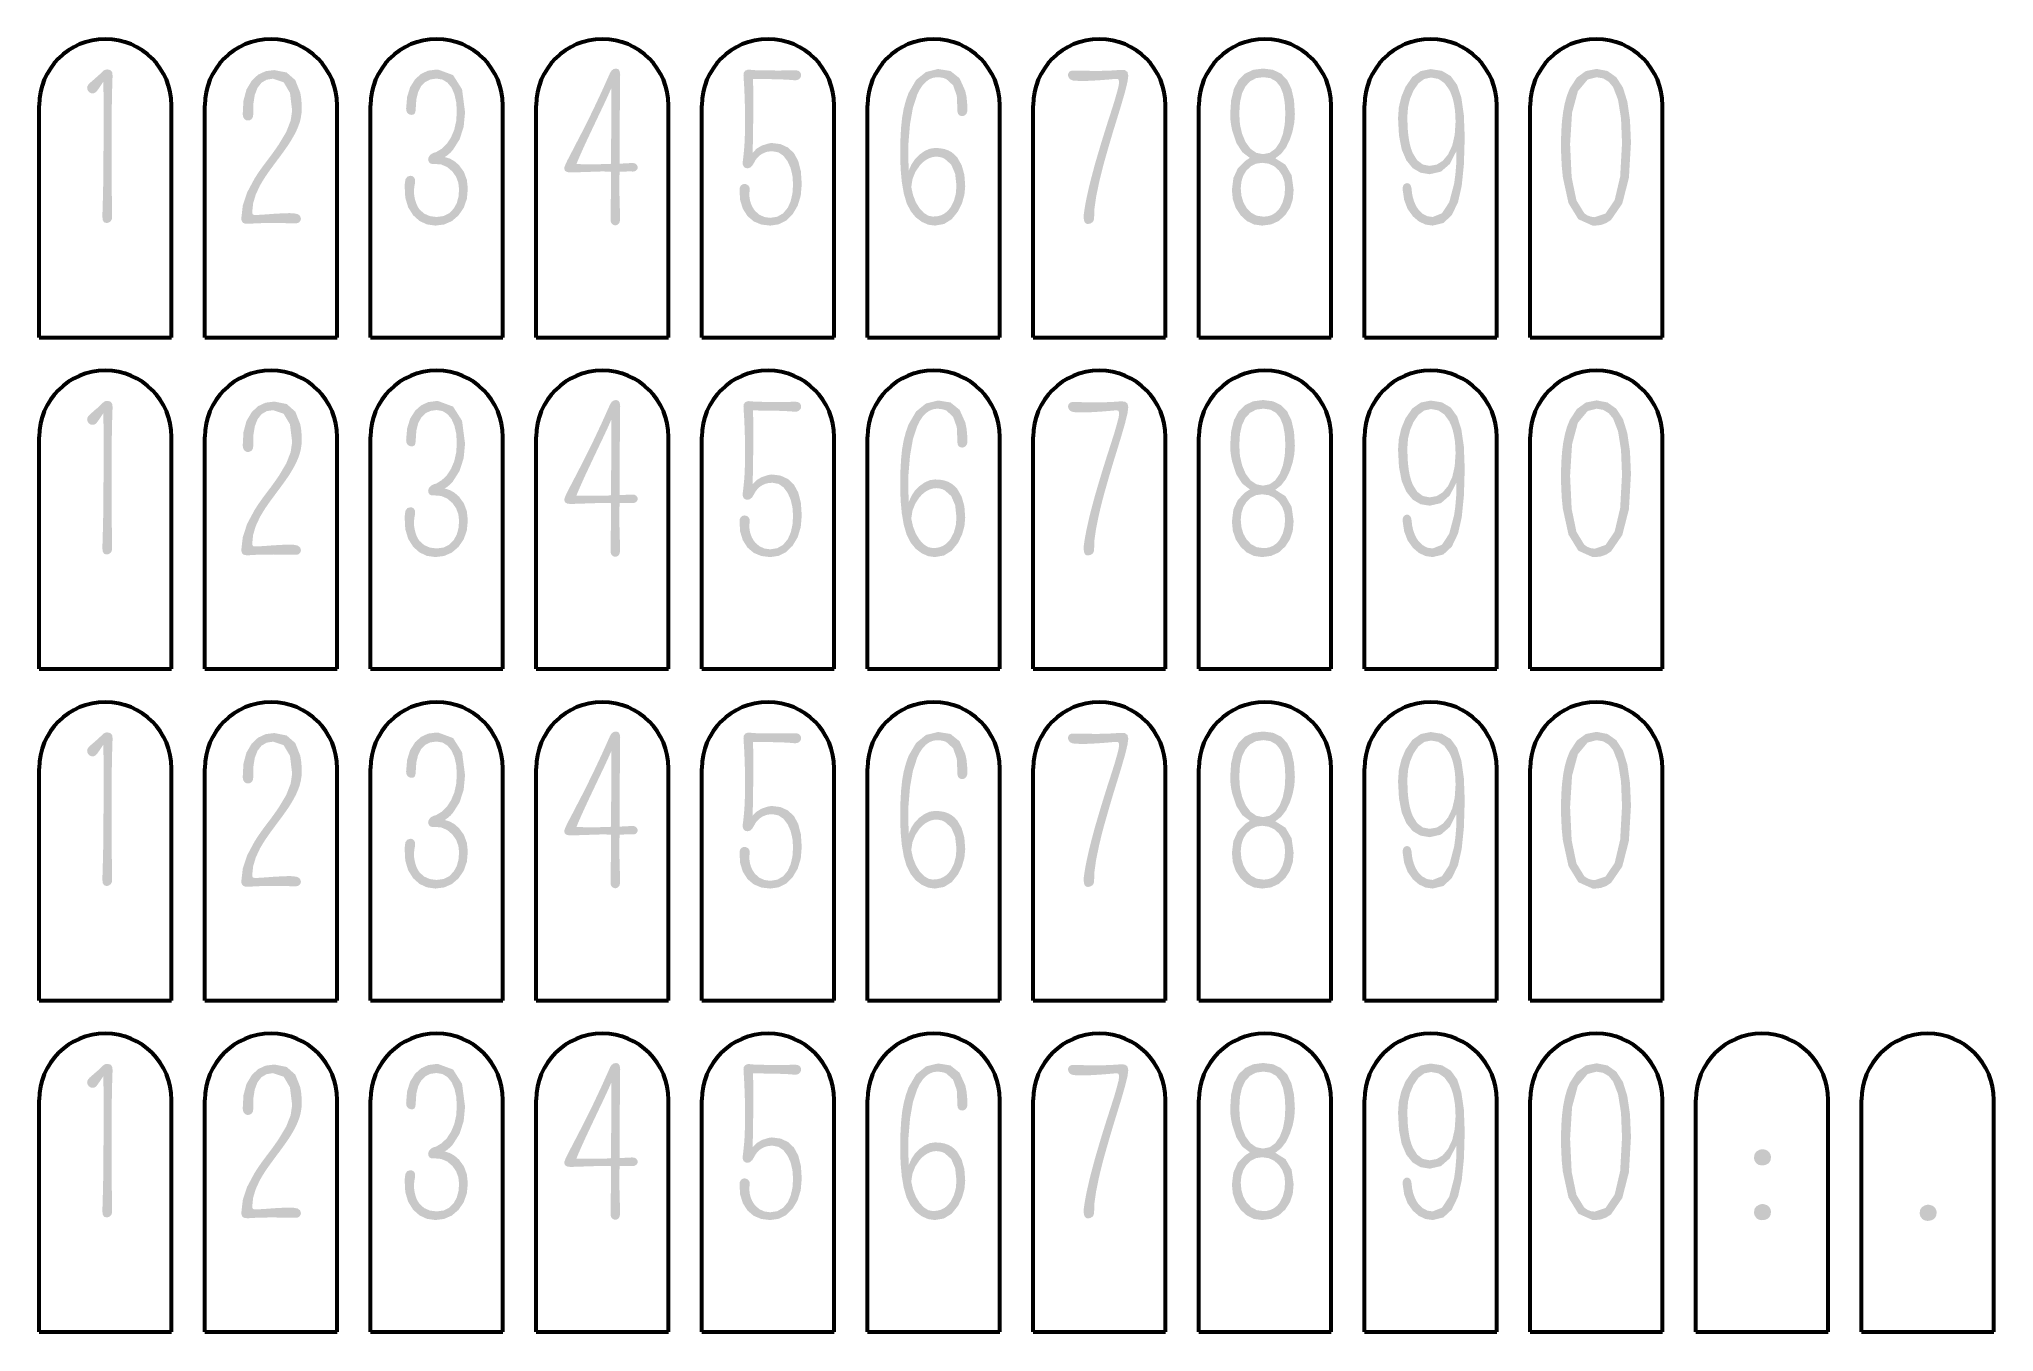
# Model space of a CAD drawing. Header units: millimetres. Extents: x 0 to 295, y 0 to 195.
import ezdxf

# ---------------------------------------------------------------- set-up
doc = ezdxf.new("R2010")
doc.units = ezdxf.units.MM
doc.linetypes.add('K5LT_BASIC', pattern=[0])

# ---------------------------------------------------------------- blocks, each defined once
blk = doc.blocks.new('U0')
at = {"color": 150, "linetype": 'K5LT_BASIC', "lineweight": 60, "true_color": 0x0080ff}
for p, q in [((0, 150), (0, 185)), ((20, 150), (20, 185)), ((0, 150), (20, 150))]:
    blk.add_line(p, q, dxfattribs=at)
blk.add_arc((10, 185), 10, 0, 180, dxfattribs=at)
blk = doc.blocks.new('U1')
at = {"color": 150, "linetype": 'K5LT_BASIC', "lineweight": 60, "true_color": 0x0080ff}
for p, q in [((25, 150), (25, 185)), ((45, 150), (45, 185)), ((25, 150), (45, 150))]:
    blk.add_line(p, q, dxfattribs=at)
blk.add_arc((35, 185), 10, 0, 180, dxfattribs=at)
blk = doc.blocks.new('U2')
at = {"color": 150, "linetype": 'K5LT_BASIC', "lineweight": 60, "true_color": 0x0080ff}
for p, q in [((50, 150), (50, 185)), ((70, 150), (70, 185)), ((50, 150), (70, 150))]:
    blk.add_line(p, q, dxfattribs=at)
blk.add_arc((60, 185), 10, 0, 180, dxfattribs=at)
blk = doc.blocks.new('U3')
at = {"color": 150, "linetype": 'K5LT_BASIC', "lineweight": 60, "true_color": 0x0080ff}
for p, q in [((75, 150), (75, 185)), ((95, 150), (95, 185)), ((75, 150), (95, 150))]:
    blk.add_line(p, q, dxfattribs=at)
blk.add_arc((85, 185), 10, 0, 180, dxfattribs=at)
blk = doc.blocks.new('U4')
at = {"color": 150, "linetype": 'K5LT_BASIC', "lineweight": 60, "true_color": 0x0080ff}
for p, q in [((100, 150), (100, 185)), ((120, 150), (120, 185)), ((100, 150), (120, 150))]:
    blk.add_line(p, q, dxfattribs=at)
blk.add_arc((110, 185), 10, 0, 180, dxfattribs=at)
blk = doc.blocks.new('U5')
at = {"color": 150, "linetype": 'K5LT_BASIC', "lineweight": 60, "true_color": 0x0080ff}
for p, q in [((125, 150), (125, 185)), ((145, 150), (145, 185)), ((125, 150), (145, 150))]:
    blk.add_line(p, q, dxfattribs=at)
blk.add_arc((135, 185), 10, 0, 180, dxfattribs=at)
blk = doc.blocks.new('U6')
at = {"color": 150, "linetype": 'K5LT_BASIC', "lineweight": 60, "true_color": 0x0080ff}
for p, q in [((150, 150), (150, 185)), ((170, 150), (170, 185)), ((150, 150), (170, 150))]:
    blk.add_line(p, q, dxfattribs=at)
blk.add_arc((160, 185), 10, 0, 180, dxfattribs=at)
blk = doc.blocks.new('U7')
at = {"color": 150, "linetype": 'K5LT_BASIC', "lineweight": 60, "true_color": 0x0080ff}
for p, q in [((175, 150), (175, 185)), ((195, 150), (195, 185)), ((175, 150), (195, 150))]:
    blk.add_line(p, q, dxfattribs=at)
blk.add_arc((185, 185), 10, 0, 180, dxfattribs=at)
blk = doc.blocks.new('U8')
at = {"color": 150, "linetype": 'K5LT_BASIC', "lineweight": 60, "true_color": 0x0080ff}
for p, q in [((200, 150), (200, 185)), ((220, 150), (220, 185)), ((200, 150), (220, 150))]:
    blk.add_line(p, q, dxfattribs=at)
blk.add_arc((210, 185), 10, 0, 180, dxfattribs=at)
blk = doc.blocks.new('U9')
at = {"color": 150, "linetype": 'K5LT_BASIC', "lineweight": 60, "true_color": 0x0080ff}
for p, q in [((225, 150), (225, 185)), ((245, 150), (245, 185)), ((225, 150), (245, 150))]:
    blk.add_line(p, q, dxfattribs=at)
blk.add_arc((235, 185), 10, 0, 180, dxfattribs=at)
blk = doc.blocks.new('U10')
at = {"color": 150, "linetype": 'K5LT_BASIC', "lineweight": 60, "true_color": 0x0080ff}
for p, q in [((250, 0), (250, 35)), ((270, 0), (270, 35)), ((250, 0), (270, 0))]:
    blk.add_line(p, q, dxfattribs=at)
blk.add_arc((260, 35), 10, 0, 180, dxfattribs=at)
blk = doc.blocks.new('U11')
at = {"color": 150, "linetype": 'K5LT_BASIC', "lineweight": 60, "true_color": 0x0080ff}
for p, q in [((275, 0), (275, 35)), ((295, 0), (295, 35)), ((275, 0), (295, 0))]:
    blk.add_line(p, q, dxfattribs=at)
blk.add_arc((285, 35), 10, 0, 180, dxfattribs=at)
blk = doc.blocks.new('U12')
at = {"color": 150, "linetype": 'K5LT_BASIC', "lineweight": 60, "true_color": 0x0080ff}
for p, q in [((0, 100), (0, 135)), ((20, 100), (20, 135)), ((0, 100), (20, 100))]:
    blk.add_line(p, q, dxfattribs=at)
blk.add_arc((10, 135), 10, 0, 180, dxfattribs=at)
blk = doc.blocks.new('U13')
at = {"color": 150, "linetype": 'K5LT_BASIC', "lineweight": 60, "true_color": 0x0080ff}
for p, q in [((25, 100), (25, 135)), ((45, 100), (45, 135)), ((25, 100), (45, 100))]:
    blk.add_line(p, q, dxfattribs=at)
blk.add_arc((35, 135), 10, 0, 180, dxfattribs=at)
blk = doc.blocks.new('U14')
at = {"color": 150, "linetype": 'K5LT_BASIC', "lineweight": 60, "true_color": 0x0080ff}
for p, q in [((50, 100), (50, 135)), ((70, 100), (70, 135)), ((50, 100), (70, 100))]:
    blk.add_line(p, q, dxfattribs=at)
blk.add_arc((60, 135), 10, 0, 180, dxfattribs=at)
blk = doc.blocks.new('U15')
at = {"color": 150, "linetype": 'K5LT_BASIC', "lineweight": 60, "true_color": 0x0080ff}
for p, q in [((75, 100), (75, 135)), ((95, 100), (95, 135)), ((75, 100), (95, 100))]:
    blk.add_line(p, q, dxfattribs=at)
blk.add_arc((85, 135), 10, 0, 180, dxfattribs=at)
blk = doc.blocks.new('U16')
at = {"color": 150, "linetype": 'K5LT_BASIC', "lineweight": 60, "true_color": 0x0080ff}
for p, q in [((100, 100), (100, 135)), ((120, 100), (120, 135)), ((100, 100), (120, 100))]:
    blk.add_line(p, q, dxfattribs=at)
blk.add_arc((110, 135), 10, 0, 180, dxfattribs=at)
blk = doc.blocks.new('U17')
at = {"color": 150, "linetype": 'K5LT_BASIC', "lineweight": 60, "true_color": 0x0080ff}
for p, q in [((125, 100), (125, 135)), ((145, 100), (145, 135)), ((125, 100), (145, 100))]:
    blk.add_line(p, q, dxfattribs=at)
blk.add_arc((135, 135), 10, 0, 180, dxfattribs=at)
blk = doc.blocks.new('U18')
at = {"color": 150, "linetype": 'K5LT_BASIC', "lineweight": 60, "true_color": 0x0080ff}
for p, q in [((150, 100), (150, 135)), ((170, 100), (170, 135)), ((150, 100), (170, 100))]:
    blk.add_line(p, q, dxfattribs=at)
blk.add_arc((160, 135), 10, 0, 180, dxfattribs=at)
blk = doc.blocks.new('U19')
at = {"color": 150, "linetype": 'K5LT_BASIC', "lineweight": 60, "true_color": 0x0080ff}
for p, q in [((175, 100), (175, 135)), ((195, 100), (195, 135)), ((175, 100), (195, 100))]:
    blk.add_line(p, q, dxfattribs=at)
blk.add_arc((185, 135), 10, 0, 180, dxfattribs=at)
blk = doc.blocks.new('U20')
at = {"color": 150, "linetype": 'K5LT_BASIC', "lineweight": 60, "true_color": 0x0080ff}
for p, q in [((200, 100), (200, 135)), ((220, 100), (220, 135)), ((200, 100), (220, 100))]:
    blk.add_line(p, q, dxfattribs=at)
blk.add_arc((210, 135), 10, 0, 180, dxfattribs=at)
blk = doc.blocks.new('U21')
at = {"color": 150, "linetype": 'K5LT_BASIC', "lineweight": 60, "true_color": 0x0080ff}
for p, q in [((225, 100), (225, 135)), ((245, 100), (245, 135)), ((225, 100), (245, 100))]:
    blk.add_line(p, q, dxfattribs=at)
blk.add_arc((235, 135), 10, 0, 180, dxfattribs=at)
blk = doc.blocks.new('U22')
at = {"color": 150, "linetype": 'K5LT_BASIC', "lineweight": 60, "true_color": 0x0080ff}
for p, q in [((0, 50), (0, 85)), ((20, 50), (20, 85)), ((0, 50), (20, 50))]:
    blk.add_line(p, q, dxfattribs=at)
blk.add_arc((10, 85), 10, 0, 180, dxfattribs=at)
blk = doc.blocks.new('U23')
at = {"color": 150, "linetype": 'K5LT_BASIC', "lineweight": 60, "true_color": 0x0080ff}
for p, q in [((25, 50), (25, 85)), ((45, 50), (45, 85)), ((25, 50), (45, 50))]:
    blk.add_line(p, q, dxfattribs=at)
blk.add_arc((35, 85), 10, 0, 180, dxfattribs=at)
blk = doc.blocks.new('U24')
at = {"color": 150, "linetype": 'K5LT_BASIC', "lineweight": 60, "true_color": 0x0080ff}
for p, q in [((50, 50), (50, 85)), ((70, 50), (70, 85)), ((50, 50), (70, 50))]:
    blk.add_line(p, q, dxfattribs=at)
blk.add_arc((60, 85), 10, 0, 180, dxfattribs=at)
blk = doc.blocks.new('U25')
at = {"color": 150, "linetype": 'K5LT_BASIC', "lineweight": 60, "true_color": 0x0080ff}
for p, q in [((75, 50), (75, 85)), ((95, 50), (95, 85)), ((75, 50), (95, 50))]:
    blk.add_line(p, q, dxfattribs=at)
blk.add_arc((85, 85), 10, 0, 180, dxfattribs=at)
blk = doc.blocks.new('U26')
at = {"color": 150, "linetype": 'K5LT_BASIC', "lineweight": 60, "true_color": 0x0080ff}
for p, q in [((100, 50), (100, 85)), ((120, 50), (120, 85)), ((100, 50), (120, 50))]:
    blk.add_line(p, q, dxfattribs=at)
blk.add_arc((110, 85), 10, 0, 180, dxfattribs=at)
blk = doc.blocks.new('U27')
at = {"color": 150, "linetype": 'K5LT_BASIC', "lineweight": 60, "true_color": 0x0080ff}
for p, q in [((125, 50), (125, 85)), ((145, 50), (145, 85)), ((125, 50), (145, 50))]:
    blk.add_line(p, q, dxfattribs=at)
blk.add_arc((135, 85), 10, 0, 180, dxfattribs=at)
blk = doc.blocks.new('U28')
at = {"color": 150, "linetype": 'K5LT_BASIC', "lineweight": 60, "true_color": 0x0080ff}
for p, q in [((150, 50), (150, 85)), ((170, 50), (170, 85)), ((150, 50), (170, 50))]:
    blk.add_line(p, q, dxfattribs=at)
blk.add_arc((160, 85), 10, 0, 180, dxfattribs=at)
blk = doc.blocks.new('U29')
at = {"color": 150, "linetype": 'K5LT_BASIC', "lineweight": 60, "true_color": 0x0080ff}
for p, q in [((175, 50), (175, 85)), ((195, 50), (195, 85)), ((175, 50), (195, 50))]:
    blk.add_line(p, q, dxfattribs=at)
blk.add_arc((185, 85), 10, 0, 180, dxfattribs=at)
blk = doc.blocks.new('U30')
at = {"color": 150, "linetype": 'K5LT_BASIC', "lineweight": 60, "true_color": 0x0080ff}
for p, q in [((200, 50), (200, 85)), ((220, 50), (220, 85)), ((200, 50), (220, 50))]:
    blk.add_line(p, q, dxfattribs=at)
blk.add_arc((210, 85), 10, 0, 180, dxfattribs=at)
blk = doc.blocks.new('U31')
at = {"color": 150, "linetype": 'K5LT_BASIC', "lineweight": 60, "true_color": 0x0080ff}
for p, q in [((225, 50), (225, 85)), ((245, 50), (245, 85)), ((225, 50), (245, 50))]:
    blk.add_line(p, q, dxfattribs=at)
blk.add_arc((235, 85), 10, 0, 180, dxfattribs=at)
blk = doc.blocks.new('U32')
at = {"color": 150, "linetype": 'K5LT_BASIC', "lineweight": 60, "true_color": 0x0080ff}
for p, q in [((0, 0), (0, 35)), ((20, 0), (20, 35)), ((0, 0), (20, 0))]:
    blk.add_line(p, q, dxfattribs=at)
blk.add_arc((10, 35), 10, 0, 180, dxfattribs=at)
blk = doc.blocks.new('U33')
at = {"color": 150, "linetype": 'K5LT_BASIC', "lineweight": 60, "true_color": 0x0080ff}
for p, q in [((25, 0), (25, 35)), ((45, 0), (45, 35)), ((25, 0), (45, 0))]:
    blk.add_line(p, q, dxfattribs=at)
blk.add_arc((35, 35), 10, 0, 180, dxfattribs=at)
blk = doc.blocks.new('U34')
at = {"color": 150, "linetype": 'K5LT_BASIC', "lineweight": 60, "true_color": 0x0080ff}
for p, q in [((50, 0), (50, 35)), ((70, 0), (70, 35)), ((50, 0), (70, 0))]:
    blk.add_line(p, q, dxfattribs=at)
blk.add_arc((60, 35), 10, 0, 180, dxfattribs=at)
blk = doc.blocks.new('U35')
at = {"color": 150, "linetype": 'K5LT_BASIC', "lineweight": 60, "true_color": 0x0080ff}
for p, q in [((75, 0), (75, 35)), ((95, 0), (95, 35)), ((75, 0), (95, 0))]:
    blk.add_line(p, q, dxfattribs=at)
blk.add_arc((85, 35), 10, 0, 180, dxfattribs=at)
blk = doc.blocks.new('U36')
at = {"color": 150, "linetype": 'K5LT_BASIC', "lineweight": 60, "true_color": 0x0080ff}
for p, q in [((100, 0), (100, 35)), ((120, 0), (120, 35)), ((100, 0), (120, 0))]:
    blk.add_line(p, q, dxfattribs=at)
blk.add_arc((110, 35), 10, 0, 180, dxfattribs=at)
blk = doc.blocks.new('U37')
at = {"color": 150, "linetype": 'K5LT_BASIC', "lineweight": 60, "true_color": 0x0080ff}
for p, q in [((125, 0), (125, 35)), ((145, 0), (145, 35)), ((125, 0), (145, 0))]:
    blk.add_line(p, q, dxfattribs=at)
blk.add_arc((135, 35), 10, 0, 180, dxfattribs=at)
blk = doc.blocks.new('U38')
at = {"color": 150, "linetype": 'K5LT_BASIC', "lineweight": 60, "true_color": 0x0080ff}
for p, q in [((150, 0), (150, 35)), ((170, 0), (170, 35)), ((150, 0), (170, 0))]:
    blk.add_line(p, q, dxfattribs=at)
blk.add_arc((160, 35), 10, 0, 180, dxfattribs=at)
blk = doc.blocks.new('U39')
at = {"color": 150, "linetype": 'K5LT_BASIC', "lineweight": 60, "true_color": 0x0080ff}
for p, q in [((175, 0), (175, 35)), ((195, 0), (195, 35)), ((175, 0), (195, 0))]:
    blk.add_line(p, q, dxfattribs=at)
blk.add_arc((185, 35), 10, 0, 180, dxfattribs=at)
blk = doc.blocks.new('U40')
at = {"color": 150, "linetype": 'K5LT_BASIC', "lineweight": 60, "true_color": 0x0080ff}
for p, q in [((200, 0), (200, 35)), ((220, 0), (220, 35)), ((200, 0), (220, 0))]:
    blk.add_line(p, q, dxfattribs=at)
blk.add_arc((210, 35), 10, 0, 180, dxfattribs=at)
blk = doc.blocks.new('U41')
at = {"color": 150, "linetype": 'K5LT_BASIC', "lineweight": 60, "true_color": 0x0080ff}
for p, q in [((225, 0), (225, 35)), ((245, 0), (245, 35)), ((225, 0), (245, 0))]:
    blk.add_line(p, q, dxfattribs=at)
blk.add_arc((235, 35), 10, 0, 180, dxfattribs=at)

msp = doc.modelspace()

# ---------------------------------------------------------------- hatches: boundary and pattern name
at = {"true_color": 0x0066cc}
h = msp.add_hatch(color=152, dxfattribs=at)
h.paths.add_polyline_path([(9.73, 185.49), (9.73, 179.9), (9.72, 178.31), (9.71, 176.31), (9.68, 173.89), (9.67, 172.79), (9.64, 171.73), (9.62, 170.72), (9.6, 169.78), (9.57, 168.96), (9.55, 168.24), (9.6, 167.7), (9.81, 167.37), (10.17, 167.26), (10.38, 167.29), (10.58, 167.37), (10.77, 167.5), (10.91, 167.69), (11, 167.93), (11.02, 168.22), (10.98, 170.77), (10.96, 174.15), (10.95, 178.35), (10.95, 182.88), (10.97, 184.79), (11.01, 187), (11.09, 189.52), (11.02, 190.03), (10.75, 190.33), (10.28, 190.43), (10.02, 190.39), (9.77, 190.27), (9.53, 190.07), (9.28, 189.82), (9.02, 189.57), (8.75, 189.32), (8.61, 189.21), (8.46, 189.08), (8.3, 188.93), (8.11, 188.77), (7.89, 188.58), (7.64, 188.36), (7.43, 188.13), (7.3, 187.9), (7.25, 187.67), (7.28, 187.44), (7.36, 187.24), (7.49, 187.07), (7.67, 186.93), (7.86, 186.84), (8.08, 186.82), (8.29, 186.84), (8.48, 186.93), (8.64, 187.07), (8.83, 187.31), (9.11, 187.7), (9.47, 188.25), (9.56, 188.38), (9.64, 188.5), (9.71, 188.62), (9.71, 188.31), (9.71, 188), (9.71, 187.66), (9.72, 186.96), (9.73, 186.24)])
h.paths.add_polyline_path([(39.41, 186.93), (38.66, 188.82), (37.36, 189.96), (35.5, 190.33), (34.18, 190.16), (33.04, 189.63), (32.1, 188.75), (31.29, 187.39), (30.84, 185.7), (30.73, 183.67), (30.77, 183.38), (30.85, 183.15), (30.98, 182.96), (31.14, 182.83), (31.29, 182.75), (31.44, 182.73), (31.57, 182.73), (31.69, 182.75), (31.8, 182.77), (32.08, 182.94), (32.25, 183.21), (32.31, 183.57), (32.33, 185.22), (32.55, 186.58), (32.96, 187.65), (33.56, 188.42), (34.34, 188.88), (35.3, 189.03), (36.9, 188.5), (37.86, 186.89), (38.19, 184.21), (37.96, 182.69), (37.3, 181), (36.19, 179.14), (35.61, 178.3), (35, 177.45), (34.35, 176.6), (33.71, 175.74), (33.09, 174.86), (32.51, 173.96), (31.4, 171.89), (30.74, 169.9), (30.52, 167.99), (30.55, 167.68), (30.65, 167.44), (30.81, 167.27), (31.08, 167.17), (31.49, 167.14), (32.04, 167.17), (32.82, 167.22), (33.92, 167.25), (35.34, 167.26), (38.73, 167.22), (38.96, 167.24), (39.16, 167.31), (39.31, 167.44), (39.42, 167.59), (39.49, 167.75), (39.51, 167.93), (39.38, 168.34), (39.01, 168.61), (38.38, 168.73), (37.78, 168.75), (36.93, 168.73), (35.82, 168.67), (35.3, 168.64), (34.79, 168.6), (34.27, 168.56), (33.79, 168.53), (33.35, 168.5), (32.96, 168.48), (32.65, 168.48), (32.43, 168.49), (32.3, 168.53), (32.23, 168.61), (32.18, 168.76), (32.17, 168.97), (32.3, 170.22), (32.69, 171.53), (33.33, 172.91), (33.7, 173.54), (34.1, 174.18), (34.53, 174.81), (34.98, 175.44), (35.44, 176.06), (35.9, 176.69), (36.37, 177.31), (36.83, 177.94), (37.28, 178.57), (37.71, 179.2), (38.1, 179.83), (38.47, 180.47), (38.8, 181.11), (39.08, 181.76), (39.32, 182.41), (39.49, 183.09), (39.6, 183.82), (39.64, 184.61), (39.61, 185.41), (39.54, 186.18)])
h.paths.add_polyline_path([(63.04, 184.06), (62.94, 182.62), (62.65, 181.33), (62.16, 180.17), (61.52, 179.2), (60.77, 178.47), (59.91, 177.95), (59.54, 177.85), (59.24, 177.7), (59.01, 177.51), (58.84, 177.29), (58.75, 177.07), (58.71, 176.86), (58.74, 176.66), (58.82, 176.48), (58.94, 176.32), (59.12, 176.21), (59.35, 176.16), (59.62, 176.18), (60.67, 176.09), (61.59, 175.7), (62.38, 175.02), (62.94, 174.21), (63.27, 173.32), (63.38, 172.33), (63.29, 171.23), (63.03, 170.26), (62.58, 169.45), (61.9, 168.74), (61.04, 168.31), (59.99, 168.17), (58.97, 168.3), (58.11, 168.68), (57.42, 169.3), (57.16, 169.69), (56.95, 170.12), (56.79, 170.6), (56.67, 171.09), (56.6, 171.54), (56.58, 171.95), (56.59, 172.32), (56.61, 172.61), (56.64, 172.83), (56.68, 173.04), (56.72, 173.26), (56.75, 173.51), (56.75, 173.75), (56.69, 173.96), (56.57, 174.14), (56.42, 174.28), (56.25, 174.36), (56.07, 174.39), (55.58, 174.26), (55.28, 173.85), (55.19, 173.16), (55.18, 173.04), (55.18, 172.91), (55.17, 172.78), (55.26, 171.09), (55.69, 169.64), (56.45, 168.43), (57.41, 167.57), (58.53, 167.05), (59.8, 166.87), (61.13, 167.04), (62.29, 167.55), (63.29, 168.4), (64.08, 169.55), (64.55, 170.89), (64.7, 172.42), (64.55, 173.78), (64.11, 174.97), (63.37, 175.99), (62.7, 176.57), (61.99, 176.98), (61.22, 177.21), (61.67, 177.52), (62.08, 177.88), (62.44, 178.27), (63.46, 179.88), (64.07, 181.78), (64.28, 183.96), (63.83, 187.43), (62.48, 189.57), (60.23, 190.4), (59.9, 190.4), (58.7, 190.24), (57.66, 189.76), (56.75, 188.95), (55.99, 187.75), (55.54, 186.28), (55.39, 184.54), (55.41, 184.24), (55.5, 183.99), (55.63, 183.81), (55.81, 183.68), (56.01, 183.6), (56.23, 183.57), (56.44, 183.6), (56.6, 183.68), (56.71, 183.81), (56.78, 184.01), (56.82, 184.26), (56.84, 184.57), (56.93, 185.92), (57.2, 187.03), (57.66, 187.91), (58.28, 188.54), (59.05, 188.92), (59.96, 189.05), (60.87, 188.9), (61.62, 188.44), (62.24, 187.69), (62.68, 186.68), (62.95, 185.47)])
h.paths.add_polyline_path([(87.59, 179.11), (87.69, 189.63), (87.62, 190.15), (87.42, 190.46), (87.08, 190.56), (86.71, 190.49), (86.41, 190.28), (86.18, 189.93), (84.92, 187.12), (83.57, 184.25), (82.13, 181.34), (81.52, 180.17), (80.97, 179.11), (80.48, 178.16), (80.05, 177.35), (79.73, 176.72), (79.51, 176.27), (79.37, 175.94), (79.28, 175.68), (79.25, 175.49), (79.36, 175.15), (79.68, 174.95), (80.21, 174.88), (84.98, 175.04), (86.28, 175.01), (86.3, 174.25), (86.3, 173.5), (86.31, 172.76), (86.24, 168.24), (86.24, 167.8), (86.26, 167.52), (86.34, 167.3), (86.46, 167.13), (86.62, 167.01), (86.79, 166.94), (86.96, 166.92), (87.14, 166.94), (87.31, 167.02), (87.47, 167.16), (87.6, 167.38), (87.67, 167.71), (87.68, 168.17), (87.66, 168.74), (87.64, 169.46), (87.62, 170.3), (87.59, 171.23), (87.58, 172.18), (87.57, 173.15), (87.57, 173.65), (87.6, 175.01), (87.62, 175.01), (87.65, 175.01), (87.67, 175.02), (87.9, 175.02), (88.13, 175.02), (88.38, 175.03), (88.62, 175.03), (88.86, 175.04), (89.08, 175.04), (89.29, 175.04), (89.49, 175.03), (89.67, 175.03), (89.83, 175.05), (89.98, 175.11), (90.13, 175.21), (90.24, 175.35), (90.31, 175.49), (90.33, 175.65), (90.31, 175.81), (90.23, 175.97), (90.11, 176.12), (89.93, 176.24), (89.7, 176.3), (89.41, 176.31), (87.59, 176.21)])
h.paths.add_polyline_path([(86.36, 183.07), (86.36, 182.19), (86.33, 179.89), (86.28, 176.17), (85.98, 176.16), (85.6, 176.15), (85.13, 176.14), (84.88, 176.14), (84.65, 176.13), (84.42, 176.13), (84.2, 176.13), (84.01, 176.12), (83.85, 176.12), (82.64, 176.12), (82.12, 176.13), (81.6, 176.14), (81.09, 176.15), (81.41, 176.93), (81.86, 177.96), (82.44, 179.24), (82.88, 180.18), (83.54, 181.58), (84.43, 183.46), (85.2, 185.07), (85.85, 186.47), (86.38, 187.66), (86.38, 186), (86.36, 183.83)])
h.paths.add_polyline_path([(106.54, 182.51), (106.53, 181.19), (106.49, 180), (106.44, 178.94), (106.4, 178.49), (106.36, 178.06), (106.32, 177.65), (106.28, 177.27), (106.24, 176.93), (106.2, 176.63), (106.18, 176.38), (106.18, 176.18), (106.21, 176.04), (106.35, 175.74), (106.59, 175.57), (106.92, 175.51), (107.3, 175.61), (107.64, 175.93), (107.95, 176.45), (108.13, 176.78), (108.39, 177.11), (108.71, 177.42), (108.95, 177.6), (109.22, 177.75), (109.53, 177.89), (109.87, 178), (110.26, 178.06), (110.71, 178.08), (111.58, 177.91), (112.33, 177.4), (112.97, 176.55), (113.42, 175.53), (113.69, 174.38), (113.78, 173.09), (113.69, 171.73), (113.42, 170.55), (112.98, 169.56), (112.28, 168.72), (111.4, 168.21), (110.34, 168.04), (109.47, 168.16), (108.71, 168.5), (108.06, 169.07), (107.81, 169.42), (107.59, 169.8), (107.42, 170.21), (107.29, 170.63), (107.22, 171.02), (107.19, 171.38), (107.2, 171.71), (107.21, 172.03), (107.23, 172.33), (107.23, 172.54), (107.16, 172.73), (107.03, 172.91), (106.86, 173.04), (106.67, 173.12), (106.48, 173.15), (106.29, 173.13), (106.11, 173.06), (105.95, 172.94), (105.82, 172.78), (105.73, 172.56), (105.7, 172.29), (105.79, 170.74), (106.2, 169.41), (106.91, 168.3), (107.84, 167.51), (108.99, 167.03), (110.34, 166.87), (111.62, 167.06), (112.75, 167.63), (113.72, 168.59), (114.48, 169.87), (114.94, 171.39), (115.09, 173.13), (114.96, 175.06), (114.56, 176.62), (113.91, 177.81), (113.01, 178.65), (111.9, 179.16), (110.58, 179.33), (110.41, 179.31), (110.19, 179.28), (109.94, 179.22), (109.04, 178.93), (108.29, 178.48), (107.69, 177.87), (107.72, 179.78), (107.75, 181.62), (107.78, 183.39), (107.78, 184.32), (107.78, 185.26), (107.78, 186.22), (107.77, 187.09), (107.76, 188.02), (107.76, 189), (108.15, 188.99), (108.56, 188.98), (109, 188.98), (109.61, 188.97), (110.21, 188.97), (110.82, 188.95), (111.42, 188.94), (111.99, 188.92), (112.55, 188.9), (113.06, 188.87), (113.51, 188.84), (113.89, 188.8), (114.21, 188.8), (114.48, 188.85), (114.7, 188.98), (114.86, 189.14), (114.96, 189.34), (114.99, 189.56), (114.96, 189.78), (114.87, 189.97), (114.72, 190.13), (114.5, 190.25), (114.18, 190.3), (113.77, 190.3), (113.2, 190.28), (112.42, 190.27), (111.43, 190.26), (110.83, 190.27), (110.02, 190.27), (109, 190.29), (108.63, 190.29), (108.29, 190.3), (107.97, 190.32), (107.7, 190.34), (107.47, 190.36), (107.3, 190.38), (107.16, 190.39), (107.03, 190.39), (106.91, 190.38), (106.55, 190.22), (106.34, 189.93), (106.3, 189.52), (106.43, 187.41), (106.51, 185.07)])
h.paths.add_polyline_path([(135.22, 178.58), (134.42, 178.47), (133.62, 178.12), (132.82, 177.55), (132.18, 176.9), (131.66, 176.12), (131.25, 175.21), (131.24, 175.48), (131.23, 175.76), (131.21, 176.05), (131.17, 177.18), (131.16, 178.21), (131.18, 179.14), (131.43, 182.16), (131.87, 184.65), (132.51, 186.6), (132.9, 187.4), (133.35, 188.06), (133.84, 188.58), (134.37, 188.95), (134.92, 189.17), (135.48, 189.25), (136.02, 189.22), (136.49, 189.13), (136.9, 188.98), (137.93, 188.04), (138.49, 186.46), (138.59, 184.24), (138.6, 183.97), (138.67, 183.76), (138.79, 183.59), (138.94, 183.48), (139.11, 183.41), (139.3, 183.39), (139.49, 183.41), (139.67, 183.49), (139.84, 183.62), (139.98, 183.81), (140.06, 184.05), (140.09, 184.34), (140.05, 185.4), (139.95, 186.34), (139.77, 187.19), (138.91, 189.09), (137.54, 190.19), (135.66, 190.49), (133.84, 190.04), (132.35, 188.84), (131.21, 186.89), (130.81, 185.76), (130.48, 184.52), (130.24, 183.18), (130.08, 181.63), (129.98, 179.78), (129.95, 177.62), (130.01, 175.43), (130.19, 173.47), (130.49, 171.73), (130.91, 170.28), (131.52, 169.07), (132.29, 168.12), (133.21, 167.43), (134.18, 167.01), (135.19, 166.87), (136.56, 167.11), (137.72, 167.83), (138.68, 169.02), (139.28, 170.25), (139.64, 171.53), (139.76, 172.83), (139.63, 174.55), (139.23, 175.98), (138.57, 177.14), (138.16, 177.58), (137.71, 177.94), (137.2, 178.22), (136.63, 178.42), (135.96, 178.54)])
h.paths.add_polyline_path([(134.05, 176.9), (134.49, 177.1), (134.93, 177.23), (135.39, 177.27), (135.84, 177.23), (136.27, 177.13), (136.66, 176.95), (137.65, 176.07), (138.24, 174.7), (138.44, 172.86), (138.34, 171.66), (138.05, 170.59), (137.57, 169.65), (137.26, 169.25), (136.91, 168.9), (136.5, 168.62), (136.04, 168.4), (135.49, 168.27), (134.86, 168.23), (134.2, 168.36), (133.55, 168.76), (132.92, 169.42), (132.32, 170.37), (131.89, 171.46), (131.62, 172.69), (131.8, 173.86), (132.22, 174.93), (132.88, 175.91), (133.24, 176.3), (133.63, 176.63)])
h.paths.add_polyline_path([(161.47, 183.1), (161.17, 182.18), (160.87, 181.22), (160.56, 180.23), (160.25, 179.22), (159.94, 178.18), (159.63, 177.13), (159.32, 176.07), (159.04, 175.02), (158.76, 173.97), (158.5, 172.94), (158.27, 171.93), (158.05, 170.94), (157.88, 170.03), (157.75, 169.26), (157.66, 168.62), (157.64, 168.11), (157.68, 167.69), (157.8, 167.37), (158, 167.17), (158.29, 167.11), (158.67, 167.2), (158.97, 167.38), (159.15, 167.64), (159.21, 167.99), (159.26, 169.4), (159.51, 171.17), (159.95, 173.31), (160.2, 174.37), (160.47, 175.45), (160.77, 176.57), (161.09, 177.69), (161.41, 178.8), (161.73, 179.9), (162.12, 181.21), (162.65, 182.92), (163.3, 185.04), (163.89, 187.08), (164.25, 188.56), (164.37, 189.49), (164.25, 190.03), (163.87, 190.32), (163.25, 190.36), (161.96, 190.27), (160.69, 190.22), (159.43, 190.2), (156.06, 190.26), (155.82, 190.24), (155.62, 190.17), (155.47, 190.06), (155.37, 189.92), (155.3, 189.76), (155.28, 189.59), (155.3, 189.41), (155.37, 189.24), (155.47, 189.08), (155.62, 188.93), (155.81, 188.83), (156.03, 188.76), (156.37, 188.72), (156.9, 188.7), (157.61, 188.69), (158.18, 188.7), (158.88, 188.73), (159.72, 188.78), (160.17, 188.81), (160.62, 188.84), (161.06, 188.88), (161.49, 188.91), (161.87, 188.95), (162.22, 188.98), (162.5, 189), (162.71, 188.99), (162.84, 188.95), (162.92, 188.86), (162.96, 188.68), (162.98, 188.41), (162.9, 187.89), (162.65, 186.93), (162.25, 185.54), (162.01, 184.79), (161.75, 183.97)])
h.paths.add_polyline_path([(182.72, 177.08), (182.48, 176.93), (182.24, 176.78), (182, 176.61), (180.89, 175.49), (180.23, 174.04), (180.01, 172.23), (180.15, 170.81), (180.59, 169.53), (181.32, 168.42), (182.26, 167.56), (183.34, 167.04), (184.57, 166.87), (185.93, 167.05), (187.1, 167.58), (188.07, 168.47), (188.77, 169.56), (189.19, 170.82), (189.32, 172.26), (189.02, 174.46), (188.1, 176.05), (186.56, 177.02), (187.45, 177.71), (188.18, 178.66), (188.77, 179.88), (189.18, 181.16), (189.43, 182.43), (189.51, 183.69), (189.38, 185.79), (188.99, 187.51), (188.34, 188.85), (187.41, 189.8), (186.21, 190.37), (184.72, 190.56), (183.23, 190.37), (181.99, 189.8), (181.02, 188.85), (180.31, 187.51), (179.89, 185.79), (179.75, 183.69), (179.78, 182.89), (179.88, 182.07), (180.05, 181.23), (180.68, 179.33), (181.57, 177.95)])
h.paths.add_polyline_path([(184.7, 177.65), (183.7, 177.85), (182.82, 178.45), (182.08, 179.45), (181.55, 180.7), (181.22, 182.12), (181.12, 183.73), (181.22, 185.42), (181.53, 186.8), (182.05, 187.87), (182.76, 188.64), (183.66, 189.11), (184.74, 189.26), (185.8, 189.11), (186.65, 188.64), (187.28, 187.87), (187.72, 186.8), (187.98, 185.44), (188.07, 183.81), (187.98, 182.14), (187.7, 180.69), (187.23, 179.45), (186.55, 178.45), (185.7, 177.85)])
h.paths.add_polyline_path([(182.2, 175.18), (182.87, 175.82), (183.66, 176.21), (184.57, 176.34), (185.54, 176.21), (186.38, 175.83), (187.09, 175.19), (187.61, 174.41), (187.93, 173.52), (188.03, 172.53), (187.94, 171.41), (187.68, 170.42), (187.25, 169.56), (186.96, 169.18), (186.62, 168.85), (186.23, 168.58), (185.79, 168.38), (185.3, 168.26), (184.76, 168.22), (183.76, 168.36), (182.91, 168.81), (182.21, 169.55), (181.73, 170.41), (181.44, 171.4), (181.34, 172.51), (181.44, 173.51), (181.72, 174.4)])
h.paths.add_polyline_path([(206.33, 176.72), (207.28, 175.55), (208.46, 174.85), (209.87, 174.62), (211.56, 175.01), (212.89, 176.17), (213.88, 178.1), (213.88, 177.51), (213.85, 176.01), (213.73, 174.57), (213.54, 173.19), (212.8, 170.4), (211.71, 168.73), (210.3, 168.17), (209.51, 168.29), (208.81, 168.65), (208.19, 169.25), (207.92, 169.64), (207.69, 170.08), (207.48, 170.58), (207.32, 171.11), (207.21, 171.62), (207.15, 172.12), (207.1, 172.56), (207.01, 172.87), (206.88, 173.07), (206.74, 173.19), (206.59, 173.25), (206.43, 173.28), (206.27, 173.25), (206.12, 173.18), (205.97, 173.05), (205.85, 172.87), (205.78, 172.63), (205.77, 172.33), (206, 170.76), (206.51, 169.4), (207.33, 168.26), (208.23, 167.49), (209.22, 167.03), (210.3, 166.87), (211.92, 167.26), (213.19, 168.44), (214.13, 170.4), (214.69, 172.88), (215.02, 176.14), (215.14, 180.18), (215.01, 183.54), (214.63, 186.17), (214, 188.09), (213.04, 189.42), (211.71, 190.21), (210.01, 190.48), (208.5, 190.18), (207.23, 189.29), (206.2, 187.8), (205.58, 186.31), (205.2, 184.73), (205.08, 183.07), (205.22, 180.47), (205.63, 178.35)])
h.paths.add_polyline_path([(209.84, 175.88), (208.81, 176.09), (207.96, 176.74), (207.3, 177.81), (207.05, 178.47), (206.84, 179.23), (206.69, 180.07), (206.57, 181.03), (206.51, 182.15), (206.49, 183.43), (206.59, 184.76), (206.9, 186.03), (207.42, 187.26), (208.17, 188.34), (209.04, 188.99), (210.06, 189.2), (211.15, 189), (212.06, 188.39), (212.8, 187.37), (213.09, 186.75), (213.33, 186.05), (213.51, 185.27), (213.65, 184.42), (213.73, 183.49), (213.76, 182.48), (213.63, 180.58), (213.26, 178.95), (212.63, 177.61), (211.84, 176.65), (210.91, 176.07)])
h.paths.add_polyline_path([(229.67, 179.25), (229.7, 177.46), (229.79, 175.76), (229.95, 174.16), (230.8, 170.26), (232.29, 167.83), (234.41, 166.88), (234.78, 166.86), (235.68, 166.96), (236.5, 167.25), (237.23, 167.73), (238.92, 170.19), (239.92, 174.08), (240.23, 179.4), (240.08, 182.81), (239.68, 185.57), (239.02, 187.69), (238.02, 189.25), (236.69, 190.19), (235.04, 190.51), (233.41, 190.18), (232.06, 189.2), (231, 187.57), (230.59, 186.56), (230.26, 185.4), (230, 184.09), (229.82, 182.64), (229.71, 181.02)])
h.paths.add_polyline_path([(233.19, 168.73), (232, 170.68), (231.28, 174.15), (231.04, 179.15), (231.04, 179.15), (231.34, 183.89), (232.22, 187.14), (233.69, 188.9), (235.04, 189.25), (236.02, 189.08), (236.85, 188.59), (237.53, 187.77), (238.28, 185.85), (238.73, 183.03), (238.88, 179.3), (238.6, 174.26), (237.77, 170.73), (236.39, 168.69), (234.77, 168.14), (234.2, 168.21), (233.67, 168.41)])
h = msp.add_hatch(color=152, dxfattribs=at)
h.paths.add_polyline_path([(9.73, 135.49), (9.73, 129.9), (9.72, 128.31), (9.71, 126.31), (9.68, 123.89), (9.67, 122.79), (9.64, 121.73), (9.62, 120.72), (9.6, 119.78), (9.57, 118.96), (9.55, 118.24), (9.6, 117.7), (9.81, 117.37), (10.17, 117.26), (10.38, 117.29), (10.58, 117.37), (10.77, 117.5), (10.91, 117.69), (11, 117.93), (11.02, 118.22), (10.98, 120.77), (10.96, 124.15), (10.95, 128.35), (10.95, 132.88), (10.97, 134.79), (11.01, 137), (11.09, 139.52), (11.02, 140.03), (10.75, 140.33), (10.28, 140.43), (10.02, 140.39), (9.77, 140.27), (9.53, 140.07), (9.28, 139.82), (9.02, 139.57), (8.75, 139.32), (8.61, 139.21), (8.46, 139.08), (8.3, 138.93), (8.11, 138.77), (7.89, 138.58), (7.64, 138.36), (7.43, 138.13), (7.3, 137.9), (7.25, 137.67), (7.28, 137.44), (7.36, 137.24), (7.49, 137.07), (7.67, 136.93), (7.86, 136.84), (8.08, 136.82), (8.29, 136.84), (8.48, 136.93), (8.64, 137.07), (8.83, 137.31), (9.11, 137.7), (9.47, 138.25), (9.56, 138.38), (9.64, 138.5), (9.71, 138.62), (9.71, 138.31), (9.71, 138), (9.71, 137.66), (9.72, 136.96), (9.73, 136.24)])
h.paths.add_polyline_path([(39.41, 136.93), (38.66, 138.82), (37.36, 139.96), (35.5, 140.33), (34.18, 140.16), (33.04, 139.63), (32.1, 138.75), (31.29, 137.39), (30.84, 135.7), (30.73, 133.67), (30.77, 133.38), (30.85, 133.15), (30.98, 132.96), (31.14, 132.83), (31.29, 132.75), (31.44, 132.73), (31.57, 132.73), (31.69, 132.75), (31.8, 132.77), (32.08, 132.94), (32.25, 133.21), (32.31, 133.57), (32.33, 135.22), (32.55, 136.58), (32.96, 137.65), (33.56, 138.42), (34.34, 138.88), (35.3, 139.03), (36.9, 138.5), (37.86, 136.89), (38.19, 134.21), (37.96, 132.69), (37.3, 131), (36.19, 129.14), (35.61, 128.3), (35, 127.45), (34.35, 126.6), (33.71, 125.74), (33.09, 124.86), (32.51, 123.96), (31.4, 121.89), (30.74, 119.9), (30.52, 117.99), (30.55, 117.68), (30.65, 117.44), (30.81, 117.27), (31.08, 117.17), (31.49, 117.14), (32.04, 117.17), (32.82, 117.22), (33.92, 117.25), (35.34, 117.26), (38.73, 117.22), (38.96, 117.24), (39.16, 117.31), (39.31, 117.44), (39.42, 117.59), (39.49, 117.75), (39.51, 117.93), (39.38, 118.34), (39.01, 118.61), (38.38, 118.73), (37.78, 118.75), (36.93, 118.73), (35.82, 118.67), (35.3, 118.64), (34.79, 118.6), (34.27, 118.56), (33.79, 118.53), (33.35, 118.5), (32.96, 118.48), (32.65, 118.48), (32.43, 118.49), (32.3, 118.53), (32.23, 118.61), (32.18, 118.76), (32.17, 118.97), (32.3, 120.22), (32.69, 121.53), (33.33, 122.91), (33.7, 123.54), (34.1, 124.18), (34.53, 124.81), (34.98, 125.44), (35.44, 126.06), (35.9, 126.69), (36.37, 127.31), (36.83, 127.94), (37.28, 128.57), (37.71, 129.2), (38.1, 129.83), (38.47, 130.47), (38.8, 131.11), (39.08, 131.76), (39.32, 132.41), (39.49, 133.09), (39.6, 133.82), (39.64, 134.61), (39.61, 135.41), (39.54, 136.18)])
h.paths.add_polyline_path([(63.04, 134.06), (62.94, 132.62), (62.65, 131.33), (62.16, 130.17), (61.52, 129.2), (60.77, 128.47), (59.91, 127.95), (59.54, 127.85), (59.24, 127.7), (59.01, 127.51), (58.84, 127.29), (58.75, 127.07), (58.71, 126.86), (58.74, 126.66), (58.82, 126.48), (58.94, 126.32), (59.12, 126.21), (59.35, 126.16), (59.62, 126.18), (60.67, 126.09), (61.59, 125.7), (62.38, 125.02), (62.94, 124.21), (63.27, 123.32), (63.38, 122.33), (63.29, 121.23), (63.03, 120.26), (62.58, 119.45), (61.9, 118.74), (61.04, 118.31), (59.99, 118.17), (58.97, 118.3), (58.11, 118.68), (57.42, 119.3), (57.16, 119.69), (56.95, 120.12), (56.79, 120.6), (56.67, 121.09), (56.6, 121.54), (56.58, 121.95), (56.59, 122.32), (56.61, 122.61), (56.64, 122.83), (56.68, 123.04), (56.72, 123.26), (56.75, 123.51), (56.75, 123.75), (56.69, 123.96), (56.57, 124.14), (56.42, 124.28), (56.25, 124.36), (56.07, 124.39), (55.58, 124.26), (55.28, 123.85), (55.19, 123.16), (55.18, 123.04), (55.18, 122.91), (55.17, 122.78), (55.26, 121.09), (55.69, 119.64), (56.45, 118.43), (57.41, 117.57), (58.53, 117.05), (59.8, 116.87), (61.13, 117.04), (62.29, 117.55), (63.29, 118.4), (64.08, 119.55), (64.55, 120.89), (64.7, 122.42), (64.55, 123.78), (64.11, 124.97), (63.37, 125.99), (62.7, 126.57), (61.99, 126.98), (61.22, 127.21), (61.67, 127.52), (62.08, 127.88), (62.44, 128.27), (63.46, 129.88), (64.07, 131.78), (64.28, 133.96), (63.83, 137.43), (62.48, 139.57), (60.23, 140.4), (59.9, 140.4), (58.7, 140.24), (57.66, 139.76), (56.75, 138.95), (55.99, 137.75), (55.54, 136.28), (55.39, 134.54), (55.41, 134.24), (55.5, 133.99), (55.63, 133.81), (55.81, 133.68), (56.01, 133.6), (56.23, 133.57), (56.44, 133.6), (56.6, 133.68), (56.71, 133.81), (56.78, 134.01), (56.82, 134.26), (56.84, 134.57), (56.93, 135.92), (57.2, 137.03), (57.66, 137.91), (58.28, 138.54), (59.05, 138.92), (59.96, 139.05), (60.87, 138.9), (61.62, 138.44), (62.24, 137.69), (62.68, 136.68), (62.95, 135.47)])
h.paths.add_polyline_path([(87.59, 129.11), (87.69, 139.63), (87.62, 140.15), (87.42, 140.46), (87.08, 140.56), (86.71, 140.49), (86.41, 140.28), (86.18, 139.93), (84.92, 137.12), (83.57, 134.25), (82.13, 131.34), (81.52, 130.17), (80.97, 129.11), (80.48, 128.16), (80.05, 127.35), (79.73, 126.72), (79.51, 126.27), (79.37, 125.94), (79.28, 125.68), (79.25, 125.49), (79.36, 125.15), (79.68, 124.95), (80.21, 124.88), (84.98, 125.04), (86.28, 125.01), (86.3, 124.25), (86.3, 123.5), (86.31, 122.76), (86.24, 118.24), (86.24, 117.8), (86.26, 117.52), (86.34, 117.3), (86.46, 117.13), (86.62, 117.01), (86.79, 116.94), (86.96, 116.92), (87.14, 116.94), (87.31, 117.02), (87.47, 117.16), (87.6, 117.38), (87.67, 117.71), (87.68, 118.17), (87.66, 118.74), (87.64, 119.46), (87.62, 120.3), (87.59, 121.23), (87.58, 122.18), (87.57, 123.15), (87.57, 123.65), (87.6, 125.01), (87.62, 125.01), (87.65, 125.01), (87.67, 125.02), (87.9, 125.02), (88.13, 125.02), (88.38, 125.03), (88.62, 125.03), (88.86, 125.04), (89.08, 125.04), (89.29, 125.04), (89.49, 125.03), (89.67, 125.03), (89.83, 125.05), (89.98, 125.11), (90.13, 125.21), (90.24, 125.35), (90.31, 125.49), (90.33, 125.65), (90.31, 125.81), (90.23, 125.97), (90.11, 126.12), (89.93, 126.24), (89.7, 126.3), (89.41, 126.31), (87.59, 126.21)])
h.paths.add_polyline_path([(86.36, 133.07), (86.36, 132.19), (86.33, 129.89), (86.28, 126.17), (85.98, 126.16), (85.6, 126.15), (85.13, 126.14), (84.88, 126.14), (84.65, 126.13), (84.42, 126.13), (84.2, 126.13), (84.01, 126.12), (83.85, 126.12), (82.64, 126.12), (82.12, 126.13), (81.6, 126.14), (81.09, 126.15), (81.41, 126.93), (81.86, 127.96), (82.44, 129.24), (82.88, 130.18), (83.54, 131.58), (84.43, 133.46), (85.2, 135.07), (85.85, 136.47), (86.38, 137.66), (86.38, 136), (86.36, 133.83)])
h.paths.add_polyline_path([(106.54, 132.51), (106.53, 131.19), (106.49, 130), (106.44, 128.94), (106.4, 128.49), (106.36, 128.06), (106.32, 127.65), (106.28, 127.27), (106.24, 126.93), (106.2, 126.63), (106.18, 126.38), (106.18, 126.18), (106.21, 126.04), (106.35, 125.74), (106.59, 125.57), (106.92, 125.51), (107.3, 125.61), (107.64, 125.93), (107.95, 126.45), (108.13, 126.78), (108.39, 127.11), (108.71, 127.42), (108.95, 127.6), (109.22, 127.75), (109.53, 127.89), (109.87, 128), (110.26, 128.06), (110.71, 128.08), (111.58, 127.91), (112.33, 127.4), (112.97, 126.55), (113.42, 125.53), (113.69, 124.38), (113.78, 123.09), (113.69, 121.73), (113.42, 120.55), (112.98, 119.56), (112.28, 118.72), (111.4, 118.21), (110.34, 118.04), (109.47, 118.16), (108.71, 118.5), (108.06, 119.07), (107.81, 119.42), (107.59, 119.8), (107.42, 120.21), (107.29, 120.63), (107.22, 121.02), (107.19, 121.38), (107.2, 121.71), (107.21, 122.03), (107.23, 122.33), (107.23, 122.54), (107.16, 122.73), (107.03, 122.91), (106.86, 123.04), (106.67, 123.12), (106.48, 123.15), (106.29, 123.13), (106.11, 123.06), (105.95, 122.94), (105.82, 122.78), (105.73, 122.56), (105.7, 122.29), (105.79, 120.74), (106.2, 119.41), (106.91, 118.3), (107.84, 117.51), (108.99, 117.03), (110.34, 116.87), (111.62, 117.06), (112.75, 117.63), (113.72, 118.59), (114.48, 119.87), (114.94, 121.39), (115.09, 123.13), (114.96, 125.06), (114.56, 126.62), (113.91, 127.81), (113.01, 128.65), (111.9, 129.16), (110.58, 129.33), (110.41, 129.31), (110.19, 129.28), (109.94, 129.22), (109.04, 128.93), (108.29, 128.48), (107.69, 127.87), (107.72, 129.78), (107.75, 131.62), (107.78, 133.39), (107.78, 134.32), (107.78, 135.26), (107.78, 136.22), (107.77, 137.09), (107.76, 138.02), (107.76, 139), (108.15, 138.99), (108.56, 138.98), (109, 138.98), (109.61, 138.97), (110.21, 138.97), (110.82, 138.95), (111.42, 138.94), (111.99, 138.92), (112.55, 138.9), (113.06, 138.87), (113.51, 138.84), (113.89, 138.8), (114.21, 138.8), (114.48, 138.85), (114.7, 138.98), (114.86, 139.14), (114.96, 139.34), (114.99, 139.56), (114.96, 139.78), (114.87, 139.97), (114.72, 140.13), (114.5, 140.25), (114.18, 140.3), (113.77, 140.3), (113.2, 140.28), (112.42, 140.27), (111.43, 140.26), (110.83, 140.27), (110.02, 140.27), (109, 140.29), (108.63, 140.29), (108.29, 140.3), (107.97, 140.32), (107.7, 140.34), (107.47, 140.36), (107.3, 140.38), (107.16, 140.39), (107.03, 140.39), (106.91, 140.38), (106.55, 140.22), (106.34, 139.93), (106.3, 139.52), (106.43, 137.41), (106.51, 135.07)])
h.paths.add_polyline_path([(135.22, 128.58), (134.42, 128.47), (133.62, 128.12), (132.82, 127.55), (132.18, 126.9), (131.66, 126.12), (131.25, 125.21), (131.24, 125.48), (131.23, 125.76), (131.21, 126.05), (131.17, 127.18), (131.16, 128.21), (131.18, 129.14), (131.43, 132.16), (131.87, 134.65), (132.51, 136.6), (132.9, 137.4), (133.35, 138.06), (133.84, 138.58), (134.37, 138.95), (134.92, 139.17), (135.48, 139.25), (136.02, 139.22), (136.49, 139.13), (136.9, 138.98), (137.93, 138.04), (138.49, 136.46), (138.59, 134.24), (138.6, 133.97), (138.67, 133.76), (138.79, 133.59), (138.94, 133.48), (139.11, 133.41), (139.3, 133.39), (139.49, 133.41), (139.67, 133.49), (139.84, 133.62), (139.98, 133.81), (140.06, 134.05), (140.09, 134.34), (140.05, 135.4), (139.95, 136.34), (139.77, 137.19), (138.91, 139.09), (137.54, 140.19), (135.66, 140.49), (133.84, 140.04), (132.35, 138.84), (131.21, 136.89), (130.81, 135.76), (130.48, 134.52), (130.24, 133.18), (130.08, 131.63), (129.98, 129.78), (129.95, 127.62), (130.01, 125.43), (130.19, 123.47), (130.49, 121.73), (130.91, 120.28), (131.52, 119.07), (132.29, 118.12), (133.21, 117.43), (134.18, 117.01), (135.19, 116.87), (136.56, 117.11), (137.72, 117.83), (138.68, 119.02), (139.28, 120.25), (139.64, 121.53), (139.76, 122.83), (139.63, 124.55), (139.23, 125.98), (138.57, 127.14), (138.16, 127.58), (137.71, 127.94), (137.2, 128.22), (136.63, 128.42), (135.96, 128.54)])
h.paths.add_polyline_path([(134.05, 126.9), (134.49, 127.1), (134.93, 127.23), (135.39, 127.27), (135.84, 127.23), (136.27, 127.13), (136.66, 126.95), (137.65, 126.07), (138.24, 124.7), (138.44, 122.86), (138.34, 121.66), (138.05, 120.59), (137.57, 119.65), (137.26, 119.25), (136.91, 118.9), (136.5, 118.62), (136.04, 118.4), (135.49, 118.27), (134.86, 118.23), (134.2, 118.36), (133.55, 118.76), (132.92, 119.42), (132.32, 120.37), (131.89, 121.46), (131.62, 122.69), (131.8, 123.86), (132.22, 124.93), (132.88, 125.91), (133.24, 126.3), (133.63, 126.63)])
h.paths.add_polyline_path([(161.47, 133.1), (161.17, 132.18), (160.87, 131.22), (160.56, 130.23), (160.25, 129.22), (159.94, 128.18), (159.63, 127.13), (159.32, 126.07), (159.04, 125.02), (158.76, 123.97), (158.5, 122.94), (158.27, 121.93), (158.05, 120.94), (157.88, 120.03), (157.75, 119.26), (157.66, 118.62), (157.64, 118.11), (157.68, 117.69), (157.8, 117.37), (158, 117.17), (158.29, 117.11), (158.67, 117.2), (158.97, 117.38), (159.15, 117.64), (159.21, 117.99), (159.26, 119.4), (159.51, 121.17), (159.95, 123.31), (160.2, 124.37), (160.47, 125.45), (160.77, 126.57), (161.09, 127.69), (161.41, 128.8), (161.73, 129.9), (162.12, 131.21), (162.65, 132.92), (163.3, 135.04), (163.89, 137.08), (164.25, 138.56), (164.37, 139.49), (164.25, 140.03), (163.87, 140.32), (163.25, 140.36), (161.96, 140.27), (160.69, 140.22), (159.43, 140.2), (156.06, 140.26), (155.82, 140.24), (155.62, 140.17), (155.47, 140.06), (155.37, 139.92), (155.3, 139.76), (155.28, 139.59), (155.3, 139.41), (155.37, 139.24), (155.47, 139.08), (155.62, 138.93), (155.81, 138.83), (156.03, 138.76), (156.37, 138.72), (156.9, 138.7), (157.61, 138.69), (158.18, 138.7), (158.88, 138.73), (159.72, 138.78), (160.17, 138.81), (160.62, 138.84), (161.06, 138.88), (161.49, 138.91), (161.87, 138.95), (162.22, 138.98), (162.5, 139), (162.71, 138.99), (162.84, 138.95), (162.92, 138.86), (162.96, 138.68), (162.98, 138.41), (162.9, 137.89), (162.65, 136.93), (162.25, 135.54), (162.01, 134.79), (161.75, 133.97)])
h.paths.add_polyline_path([(182.72, 127.08), (182.48, 126.93), (182.24, 126.78), (182, 126.61), (180.89, 125.49), (180.23, 124.04), (180.01, 122.23), (180.15, 120.81), (180.59, 119.53), (181.32, 118.42), (182.26, 117.56), (183.34, 117.04), (184.57, 116.87), (185.93, 117.05), (187.1, 117.58), (188.07, 118.47), (188.77, 119.56), (189.19, 120.82), (189.32, 122.26), (189.02, 124.46), (188.1, 126.05), (186.56, 127.02), (187.45, 127.71), (188.18, 128.66), (188.77, 129.88), (189.18, 131.16), (189.43, 132.43), (189.51, 133.69), (189.38, 135.79), (188.99, 137.51), (188.34, 138.85), (187.41, 139.8), (186.21, 140.37), (184.72, 140.56), (183.23, 140.37), (181.99, 139.8), (181.02, 138.85), (180.31, 137.51), (179.89, 135.79), (179.75, 133.69), (179.78, 132.89), (179.88, 132.07), (180.05, 131.23), (180.68, 129.33), (181.57, 127.95)])
h.paths.add_polyline_path([(184.7, 127.65), (183.7, 127.85), (182.82, 128.45), (182.08, 129.45), (181.55, 130.7), (181.22, 132.12), (181.12, 133.73), (181.22, 135.42), (181.53, 136.8), (182.05, 137.87), (182.76, 138.64), (183.66, 139.11), (184.74, 139.26), (185.8, 139.11), (186.65, 138.64), (187.28, 137.87), (187.72, 136.8), (187.98, 135.44), (188.07, 133.81), (187.98, 132.14), (187.7, 130.69), (187.23, 129.45), (186.55, 128.45), (185.7, 127.85)])
h.paths.add_polyline_path([(182.2, 125.18), (182.87, 125.82), (183.66, 126.21), (184.57, 126.34), (185.54, 126.21), (186.38, 125.83), (187.09, 125.19), (187.61, 124.41), (187.93, 123.52), (188.03, 122.53), (187.94, 121.41), (187.68, 120.42), (187.25, 119.56), (186.96, 119.18), (186.62, 118.85), (186.23, 118.58), (185.79, 118.38), (185.3, 118.26), (184.76, 118.22), (183.76, 118.36), (182.91, 118.81), (182.21, 119.55), (181.73, 120.41), (181.44, 121.4), (181.34, 122.51), (181.44, 123.51), (181.72, 124.4)])
h.paths.add_polyline_path([(206.33, 126.72), (207.28, 125.55), (208.46, 124.85), (209.87, 124.62), (211.56, 125.01), (212.89, 126.17), (213.88, 128.1), (213.88, 127.51), (213.85, 126.01), (213.73, 124.57), (213.54, 123.19), (212.8, 120.4), (211.71, 118.73), (210.3, 118.17), (209.51, 118.29), (208.81, 118.65), (208.19, 119.25), (207.92, 119.64), (207.69, 120.08), (207.48, 120.58), (207.32, 121.11), (207.21, 121.62), (207.15, 122.12), (207.1, 122.56), (207.01, 122.87), (206.88, 123.07), (206.74, 123.19), (206.59, 123.25), (206.43, 123.28), (206.27, 123.25), (206.12, 123.18), (205.97, 123.05), (205.85, 122.87), (205.78, 122.63), (205.77, 122.33), (206, 120.76), (206.51, 119.4), (207.33, 118.26), (208.23, 117.49), (209.22, 117.03), (210.3, 116.87), (211.92, 117.26), (213.19, 118.44), (214.13, 120.4), (214.69, 122.88), (215.02, 126.14), (215.14, 130.18), (215.01, 133.54), (214.63, 136.17), (214, 138.09), (213.04, 139.42), (211.71, 140.21), (210.01, 140.48), (208.5, 140.18), (207.23, 139.29), (206.2, 137.8), (205.58, 136.31), (205.2, 134.73), (205.08, 133.07), (205.22, 130.47), (205.63, 128.35)])
h.paths.add_polyline_path([(209.84, 125.88), (208.81, 126.09), (207.96, 126.74), (207.3, 127.81), (207.05, 128.47), (206.84, 129.23), (206.69, 130.07), (206.57, 131.03), (206.51, 132.15), (206.49, 133.43), (206.59, 134.76), (206.9, 136.03), (207.42, 137.26), (208.17, 138.34), (209.04, 138.99), (210.06, 139.2), (211.15, 139), (212.06, 138.39), (212.8, 137.37), (213.09, 136.75), (213.33, 136.05), (213.51, 135.27), (213.65, 134.42), (213.73, 133.49), (213.76, 132.48), (213.63, 130.58), (213.26, 128.95), (212.63, 127.61), (211.84, 126.65), (210.91, 126.07)])
h.paths.add_polyline_path([(229.67, 129.25), (229.7, 127.46), (229.79, 125.76), (229.95, 124.16), (230.8, 120.26), (232.29, 117.83), (234.41, 116.88), (234.78, 116.86), (235.68, 116.96), (236.5, 117.25), (237.23, 117.73), (238.92, 120.19), (239.92, 124.08), (240.23, 129.4), (240.08, 132.81), (239.68, 135.57), (239.02, 137.69), (238.02, 139.25), (236.69, 140.19), (235.04, 140.51), (233.41, 140.18), (232.06, 139.2), (231, 137.57), (230.59, 136.56), (230.26, 135.4), (230, 134.09), (229.82, 132.64), (229.71, 131.02)])
h.paths.add_polyline_path([(233.19, 118.73), (232, 120.68), (231.28, 124.15), (231.04, 129.15), (231.04, 129.15), (231.34, 133.89), (232.22, 137.14), (233.69, 138.9), (235.04, 139.25), (236.02, 139.08), (236.85, 138.59), (237.53, 137.77), (238.28, 135.85), (238.73, 133.03), (238.88, 129.3), (238.6, 124.26), (237.77, 120.73), (236.39, 118.69), (234.77, 118.14), (234.2, 118.21), (233.67, 118.41)])
h = msp.add_hatch(color=152, dxfattribs=at)
h.paths.add_polyline_path([(9.73, 85.49), (9.73, 79.9), (9.72, 78.31), (9.71, 76.31), (9.68, 73.89), (9.67, 72.79), (9.64, 71.73), (9.62, 70.72), (9.6, 69.78), (9.57, 68.96), (9.55, 68.24), (9.6, 67.7), (9.81, 67.37), (10.17, 67.26), (10.38, 67.29), (10.58, 67.37), (10.77, 67.5), (10.91, 67.69), (11, 67.93), (11.02, 68.22), (10.98, 70.77), (10.96, 74.15), (10.95, 78.35), (10.95, 82.88), (10.97, 84.79), (11.01, 87), (11.09, 89.52), (11.02, 90.03), (10.75, 90.33), (10.28, 90.43), (10.02, 90.39), (9.77, 90.27), (9.53, 90.07), (9.28, 89.82), (9.02, 89.57), (8.75, 89.32), (8.61, 89.21), (8.46, 89.08), (8.3, 88.93), (8.11, 88.77), (7.89, 88.58), (7.64, 88.36), (7.43, 88.13), (7.3, 87.9), (7.25, 87.67), (7.28, 87.44), (7.36, 87.24), (7.49, 87.07), (7.67, 86.93), (7.86, 86.84), (8.08, 86.82), (8.29, 86.84), (8.48, 86.93), (8.64, 87.07), (8.83, 87.31), (9.11, 87.7), (9.47, 88.25), (9.56, 88.38), (9.64, 88.5), (9.71, 88.62), (9.71, 88.31), (9.71, 88), (9.71, 87.66), (9.72, 86.96), (9.73, 86.24)])
h.paths.add_polyline_path([(39.41, 86.93), (38.66, 88.82), (37.36, 89.96), (35.5, 90.33), (34.18, 90.16), (33.04, 89.63), (32.1, 88.75), (31.29, 87.39), (30.84, 85.7), (30.73, 83.67), (30.77, 83.38), (30.85, 83.15), (30.98, 82.96), (31.14, 82.83), (31.29, 82.75), (31.44, 82.73), (31.57, 82.73), (31.69, 82.75), (31.8, 82.77), (32.08, 82.94), (32.25, 83.21), (32.31, 83.57), (32.33, 85.22), (32.55, 86.58), (32.96, 87.65), (33.56, 88.42), (34.34, 88.88), (35.3, 89.03), (36.9, 88.5), (37.86, 86.89), (38.19, 84.21), (37.96, 82.69), (37.3, 81), (36.19, 79.14), (35.61, 78.3), (35, 77.45), (34.35, 76.6), (33.71, 75.74), (33.09, 74.86), (32.51, 73.96), (31.4, 71.89), (30.74, 69.9), (30.52, 67.99), (30.55, 67.68), (30.65, 67.44), (30.81, 67.27), (31.08, 67.17), (31.49, 67.14), (32.04, 67.17), (32.82, 67.22), (33.92, 67.25), (35.34, 67.26), (38.73, 67.22), (38.96, 67.24), (39.16, 67.31), (39.31, 67.44), (39.42, 67.59), (39.49, 67.75), (39.51, 67.93), (39.38, 68.34), (39.01, 68.61), (38.38, 68.73), (37.78, 68.75), (36.93, 68.73), (35.82, 68.67), (35.3, 68.64), (34.79, 68.6), (34.27, 68.56), (33.79, 68.53), (33.35, 68.5), (32.96, 68.48), (32.65, 68.48), (32.43, 68.49), (32.3, 68.53), (32.23, 68.61), (32.18, 68.76), (32.17, 68.97), (32.3, 70.22), (32.69, 71.53), (33.33, 72.91), (33.7, 73.54), (34.1, 74.18), (34.53, 74.81), (34.98, 75.44), (35.44, 76.06), (35.9, 76.69), (36.37, 77.31), (36.83, 77.94), (37.28, 78.57), (37.71, 79.2), (38.1, 79.83), (38.47, 80.47), (38.8, 81.11), (39.08, 81.76), (39.32, 82.41), (39.49, 83.09), (39.6, 83.82), (39.64, 84.61), (39.61, 85.41), (39.54, 86.18)])
h.paths.add_polyline_path([(63.04, 84.06), (62.94, 82.62), (62.65, 81.33), (62.16, 80.17), (61.52, 79.2), (60.77, 78.47), (59.91, 77.95), (59.54, 77.85), (59.24, 77.7), (59.01, 77.51), (58.84, 77.29), (58.75, 77.07), (58.71, 76.86), (58.74, 76.66), (58.82, 76.48), (58.94, 76.32), (59.12, 76.21), (59.35, 76.16), (59.62, 76.18), (60.67, 76.09), (61.59, 75.7), (62.38, 75.02), (62.94, 74.21), (63.27, 73.32), (63.38, 72.33), (63.29, 71.23), (63.03, 70.26), (62.58, 69.45), (61.9, 68.74), (61.04, 68.31), (59.99, 68.17), (58.97, 68.3), (58.11, 68.68), (57.42, 69.3), (57.16, 69.69), (56.95, 70.12), (56.79, 70.6), (56.67, 71.09), (56.6, 71.54), (56.58, 71.95), (56.59, 72.32), (56.61, 72.61), (56.64, 72.83), (56.68, 73.04), (56.72, 73.26), (56.75, 73.51), (56.75, 73.75), (56.69, 73.96), (56.57, 74.14), (56.42, 74.28), (56.25, 74.36), (56.07, 74.39), (55.58, 74.26), (55.28, 73.85), (55.19, 73.16), (55.18, 73.04), (55.18, 72.91), (55.17, 72.78), (55.26, 71.09), (55.69, 69.64), (56.45, 68.43), (57.41, 67.57), (58.53, 67.05), (59.8, 66.87), (61.13, 67.04), (62.29, 67.55), (63.29, 68.4), (64.08, 69.55), (64.55, 70.89), (64.7, 72.42), (64.55, 73.78), (64.11, 74.97), (63.37, 75.99), (62.7, 76.57), (61.99, 76.98), (61.22, 77.21), (61.67, 77.52), (62.08, 77.88), (62.44, 78.27), (63.46, 79.88), (64.07, 81.78), (64.28, 83.96), (63.83, 87.43), (62.48, 89.57), (60.23, 90.4), (59.9, 90.4), (58.7, 90.24), (57.66, 89.76), (56.75, 88.95), (55.99, 87.75), (55.54, 86.28), (55.39, 84.54), (55.41, 84.24), (55.5, 83.99), (55.63, 83.81), (55.81, 83.68), (56.01, 83.6), (56.23, 83.57), (56.44, 83.6), (56.6, 83.68), (56.71, 83.81), (56.78, 84.01), (56.82, 84.26), (56.84, 84.57), (56.93, 85.92), (57.2, 87.03), (57.66, 87.91), (58.28, 88.54), (59.05, 88.92), (59.96, 89.05), (60.87, 88.9), (61.62, 88.44), (62.24, 87.69), (62.68, 86.68), (62.95, 85.47)])
h.paths.add_polyline_path([(87.59, 79.11), (87.69, 89.63), (87.62, 90.15), (87.42, 90.46), (87.08, 90.56), (86.71, 90.49), (86.41, 90.28), (86.18, 89.93), (84.92, 87.12), (83.57, 84.25), (82.13, 81.34), (81.52, 80.17), (80.97, 79.11), (80.48, 78.16), (80.05, 77.35), (79.73, 76.72), (79.51, 76.27), (79.37, 75.94), (79.28, 75.68), (79.25, 75.49), (79.36, 75.15), (79.68, 74.95), (80.21, 74.88), (84.98, 75.04), (86.28, 75.01), (86.3, 74.25), (86.3, 73.5), (86.31, 72.76), (86.24, 68.24), (86.24, 67.8), (86.26, 67.52), (86.34, 67.3), (86.46, 67.13), (86.62, 67.01), (86.79, 66.94), (86.96, 66.92), (87.14, 66.94), (87.31, 67.02), (87.47, 67.16), (87.6, 67.38), (87.67, 67.71), (87.68, 68.17), (87.66, 68.74), (87.64, 69.46), (87.62, 70.3), (87.59, 71.23), (87.58, 72.18), (87.57, 73.15), (87.57, 73.65), (87.6, 75.01), (87.62, 75.01), (87.65, 75.01), (87.67, 75.02), (87.9, 75.02), (88.13, 75.02), (88.38, 75.03), (88.62, 75.03), (88.86, 75.04), (89.08, 75.04), (89.29, 75.04), (89.49, 75.03), (89.67, 75.03), (89.83, 75.05), (89.98, 75.11), (90.13, 75.21), (90.24, 75.35), (90.31, 75.49), (90.33, 75.65), (90.31, 75.81), (90.23, 75.97), (90.11, 76.12), (89.93, 76.24), (89.7, 76.3), (89.41, 76.31), (87.59, 76.21)])
h.paths.add_polyline_path([(86.36, 83.07), (86.36, 82.19), (86.33, 79.89), (86.28, 76.17), (85.98, 76.16), (85.6, 76.15), (85.13, 76.14), (84.88, 76.14), (84.65, 76.13), (84.42, 76.13), (84.2, 76.13), (84.01, 76.12), (83.85, 76.12), (82.64, 76.12), (82.12, 76.13), (81.6, 76.14), (81.09, 76.15), (81.41, 76.93), (81.86, 77.96), (82.44, 79.24), (82.88, 80.18), (83.54, 81.58), (84.43, 83.46), (85.2, 85.07), (85.85, 86.47), (86.38, 87.66), (86.38, 86), (86.36, 83.83)])
h.paths.add_polyline_path([(106.54, 82.51), (106.53, 81.19), (106.49, 80), (106.44, 78.94), (106.4, 78.49), (106.36, 78.06), (106.32, 77.65), (106.28, 77.27), (106.24, 76.93), (106.2, 76.63), (106.18, 76.38), (106.18, 76.18), (106.21, 76.04), (106.35, 75.74), (106.59, 75.57), (106.92, 75.51), (107.3, 75.61), (107.64, 75.93), (107.95, 76.45), (108.13, 76.78), (108.39, 77.11), (108.71, 77.42), (108.95, 77.6), (109.22, 77.75), (109.53, 77.89), (109.87, 78), (110.26, 78.06), (110.71, 78.08), (111.58, 77.91), (112.33, 77.4), (112.97, 76.55), (113.42, 75.53), (113.69, 74.38), (113.78, 73.09), (113.69, 71.73), (113.42, 70.55), (112.98, 69.56), (112.28, 68.72), (111.4, 68.21), (110.34, 68.04), (109.47, 68.16), (108.71, 68.5), (108.06, 69.07), (107.81, 69.42), (107.59, 69.8), (107.42, 70.21), (107.29, 70.63), (107.22, 71.02), (107.19, 71.38), (107.2, 71.71), (107.21, 72.03), (107.23, 72.33), (107.23, 72.54), (107.16, 72.73), (107.03, 72.91), (106.86, 73.04), (106.67, 73.12), (106.48, 73.15), (106.29, 73.13), (106.11, 73.06), (105.95, 72.94), (105.82, 72.78), (105.73, 72.56), (105.7, 72.29), (105.79, 70.74), (106.2, 69.41), (106.91, 68.3), (107.84, 67.51), (108.99, 67.03), (110.34, 66.87), (111.62, 67.06), (112.75, 67.63), (113.72, 68.59), (114.48, 69.87), (114.94, 71.39), (115.09, 73.13), (114.96, 75.06), (114.56, 76.62), (113.91, 77.81), (113.01, 78.65), (111.9, 79.16), (110.58, 79.33), (110.41, 79.31), (110.19, 79.28), (109.94, 79.22), (109.04, 78.93), (108.29, 78.48), (107.69, 77.87), (107.72, 79.78), (107.75, 81.62), (107.78, 83.39), (107.78, 84.32), (107.78, 85.26), (107.78, 86.22), (107.77, 87.09), (107.76, 88.02), (107.76, 89), (108.15, 88.99), (108.56, 88.98), (109, 88.98), (109.61, 88.97), (110.21, 88.97), (110.82, 88.95), (111.42, 88.94), (111.99, 88.92), (112.55, 88.9), (113.06, 88.87), (113.51, 88.84), (113.89, 88.8), (114.21, 88.8), (114.48, 88.85), (114.7, 88.98), (114.86, 89.14), (114.96, 89.34), (114.99, 89.56), (114.96, 89.78), (114.87, 89.97), (114.72, 90.13), (114.5, 90.25), (114.18, 90.3), (113.77, 90.3), (113.2, 90.28), (112.42, 90.27), (111.43, 90.26), (110.83, 90.27), (110.02, 90.27), (109, 90.29), (108.63, 90.29), (108.29, 90.3), (107.97, 90.32), (107.7, 90.34), (107.47, 90.36), (107.3, 90.38), (107.16, 90.39), (107.03, 90.39), (106.91, 90.38), (106.55, 90.22), (106.34, 89.93), (106.3, 89.52), (106.43, 87.41), (106.51, 85.07)])
h.paths.add_polyline_path([(135.22, 78.58), (134.42, 78.47), (133.62, 78.12), (132.82, 77.55), (132.18, 76.9), (131.66, 76.12), (131.25, 75.21), (131.24, 75.48), (131.23, 75.76), (131.21, 76.05), (131.17, 77.18), (131.16, 78.21), (131.18, 79.14), (131.43, 82.16), (131.87, 84.65), (132.51, 86.6), (132.9, 87.4), (133.35, 88.06), (133.84, 88.58), (134.37, 88.95), (134.92, 89.17), (135.48, 89.25), (136.02, 89.22), (136.49, 89.13), (136.9, 88.98), (137.93, 88.04), (138.49, 86.46), (138.59, 84.24), (138.6, 83.97), (138.67, 83.76), (138.79, 83.59), (138.94, 83.48), (139.11, 83.41), (139.3, 83.39), (139.49, 83.41), (139.67, 83.49), (139.84, 83.62), (139.98, 83.81), (140.06, 84.05), (140.09, 84.34), (140.05, 85.4), (139.95, 86.34), (139.77, 87.19), (138.91, 89.09), (137.54, 90.19), (135.66, 90.49), (133.84, 90.04), (132.35, 88.84), (131.21, 86.89), (130.81, 85.76), (130.48, 84.52), (130.24, 83.18), (130.08, 81.63), (129.98, 79.78), (129.95, 77.62), (130.01, 75.43), (130.19, 73.47), (130.49, 71.73), (130.91, 70.28), (131.52, 69.07), (132.29, 68.12), (133.21, 67.43), (134.18, 67.01), (135.19, 66.87), (136.56, 67.11), (137.72, 67.83), (138.68, 69.02), (139.28, 70.25), (139.64, 71.53), (139.76, 72.83), (139.63, 74.55), (139.23, 75.98), (138.57, 77.14), (138.16, 77.58), (137.71, 77.94), (137.2, 78.22), (136.63, 78.42), (135.96, 78.54)])
h.paths.add_polyline_path([(134.05, 76.9), (134.49, 77.1), (134.93, 77.23), (135.39, 77.27), (135.84, 77.23), (136.27, 77.13), (136.66, 76.95), (137.65, 76.07), (138.24, 74.7), (138.44, 72.86), (138.34, 71.66), (138.05, 70.59), (137.57, 69.65), (137.26, 69.25), (136.91, 68.9), (136.5, 68.62), (136.04, 68.4), (135.49, 68.27), (134.86, 68.23), (134.2, 68.36), (133.55, 68.76), (132.92, 69.42), (132.32, 70.37), (131.89, 71.46), (131.62, 72.69), (131.8, 73.86), (132.22, 74.93), (132.88, 75.91), (133.24, 76.3), (133.63, 76.63)])
h.paths.add_polyline_path([(161.47, 83.1), (161.17, 82.18), (160.87, 81.22), (160.56, 80.23), (160.25, 79.22), (159.94, 78.18), (159.63, 77.13), (159.32, 76.07), (159.04, 75.02), (158.76, 73.97), (158.5, 72.94), (158.27, 71.93), (158.05, 70.94), (157.88, 70.03), (157.75, 69.26), (157.66, 68.62), (157.64, 68.11), (157.68, 67.69), (157.8, 67.37), (158, 67.17), (158.29, 67.11), (158.67, 67.2), (158.97, 67.38), (159.15, 67.64), (159.21, 67.99), (159.26, 69.4), (159.51, 71.17), (159.95, 73.31), (160.2, 74.37), (160.47, 75.45), (160.77, 76.57), (161.09, 77.69), (161.41, 78.8), (161.73, 79.9), (162.12, 81.21), (162.65, 82.92), (163.3, 85.04), (163.89, 87.08), (164.25, 88.56), (164.37, 89.49), (164.25, 90.03), (163.87, 90.32), (163.25, 90.36), (161.96, 90.27), (160.69, 90.22), (159.43, 90.2), (156.06, 90.26), (155.82, 90.24), (155.62, 90.17), (155.47, 90.06), (155.37, 89.92), (155.3, 89.76), (155.28, 89.59), (155.3, 89.41), (155.37, 89.24), (155.47, 89.08), (155.62, 88.93), (155.81, 88.83), (156.03, 88.76), (156.37, 88.72), (156.9, 88.7), (157.61, 88.69), (158.18, 88.7), (158.88, 88.73), (159.72, 88.78), (160.17, 88.81), (160.62, 88.84), (161.06, 88.88), (161.49, 88.91), (161.87, 88.95), (162.22, 88.98), (162.5, 89), (162.71, 88.99), (162.84, 88.95), (162.92, 88.86), (162.96, 88.68), (162.98, 88.41), (162.9, 87.89), (162.65, 86.93), (162.25, 85.54), (162.01, 84.79), (161.75, 83.97)])
h.paths.add_polyline_path([(182.72, 77.08), (182.48, 76.93), (182.24, 76.78), (182, 76.61), (180.89, 75.49), (180.23, 74.04), (180.01, 72.23), (180.15, 70.81), (180.59, 69.53), (181.32, 68.42), (182.26, 67.56), (183.34, 67.04), (184.57, 66.87), (185.93, 67.05), (187.1, 67.58), (188.07, 68.47), (188.77, 69.56), (189.19, 70.82), (189.32, 72.26), (189.02, 74.46), (188.1, 76.05), (186.56, 77.02), (187.45, 77.71), (188.18, 78.66), (188.77, 79.88), (189.18, 81.16), (189.43, 82.43), (189.51, 83.69), (189.38, 85.79), (188.99, 87.51), (188.34, 88.85), (187.41, 89.8), (186.21, 90.37), (184.72, 90.56), (183.23, 90.37), (181.99, 89.8), (181.02, 88.85), (180.31, 87.51), (179.89, 85.79), (179.75, 83.69), (179.78, 82.89), (179.88, 82.07), (180.05, 81.23), (180.68, 79.33), (181.57, 77.95)])
h.paths.add_polyline_path([(184.7, 77.65), (183.7, 77.85), (182.82, 78.45), (182.08, 79.45), (181.55, 80.7), (181.22, 82.12), (181.12, 83.73), (181.22, 85.42), (181.53, 86.8), (182.05, 87.87), (182.76, 88.64), (183.66, 89.11), (184.74, 89.26), (185.8, 89.11), (186.65, 88.64), (187.28, 87.87), (187.72, 86.8), (187.98, 85.44), (188.07, 83.81), (187.98, 82.14), (187.7, 80.69), (187.23, 79.45), (186.55, 78.45), (185.7, 77.85)])
h.paths.add_polyline_path([(182.2, 75.18), (182.87, 75.82), (183.66, 76.21), (184.57, 76.34), (185.54, 76.21), (186.38, 75.83), (187.09, 75.19), (187.61, 74.41), (187.93, 73.52), (188.03, 72.53), (187.94, 71.41), (187.68, 70.42), (187.25, 69.56), (186.96, 69.18), (186.62, 68.85), (186.23, 68.58), (185.79, 68.38), (185.3, 68.26), (184.76, 68.22), (183.76, 68.36), (182.91, 68.81), (182.21, 69.55), (181.73, 70.41), (181.44, 71.4), (181.34, 72.51), (181.44, 73.51), (181.72, 74.4)])
h.paths.add_polyline_path([(206.33, 76.72), (207.28, 75.55), (208.46, 74.85), (209.87, 74.62), (211.56, 75.01), (212.89, 76.17), (213.88, 78.1), (213.88, 77.51), (213.85, 76.01), (213.73, 74.57), (213.54, 73.19), (212.8, 70.4), (211.71, 68.73), (210.3, 68.17), (209.51, 68.29), (208.81, 68.65), (208.19, 69.25), (207.92, 69.64), (207.69, 70.08), (207.48, 70.58), (207.32, 71.11), (207.21, 71.62), (207.15, 72.12), (207.1, 72.56), (207.01, 72.87), (206.88, 73.07), (206.74, 73.19), (206.59, 73.25), (206.43, 73.28), (206.27, 73.25), (206.12, 73.18), (205.97, 73.05), (205.85, 72.87), (205.78, 72.63), (205.77, 72.33), (206, 70.76), (206.51, 69.4), (207.33, 68.26), (208.23, 67.49), (209.22, 67.03), (210.3, 66.87), (211.92, 67.26), (213.19, 68.44), (214.13, 70.4), (214.69, 72.88), (215.02, 76.14), (215.14, 80.18), (215.01, 83.54), (214.63, 86.17), (214, 88.09), (213.04, 89.42), (211.71, 90.21), (210.01, 90.48), (208.5, 90.18), (207.23, 89.29), (206.2, 87.8), (205.58, 86.31), (205.2, 84.73), (205.08, 83.07), (205.22, 80.47), (205.63, 78.35)])
h.paths.add_polyline_path([(209.84, 75.88), (208.81, 76.09), (207.96, 76.74), (207.3, 77.81), (207.05, 78.47), (206.84, 79.23), (206.69, 80.07), (206.57, 81.03), (206.51, 82.15), (206.49, 83.43), (206.59, 84.76), (206.9, 86.03), (207.42, 87.26), (208.17, 88.34), (209.04, 88.99), (210.06, 89.2), (211.15, 89), (212.06, 88.39), (212.8, 87.37), (213.09, 86.75), (213.33, 86.05), (213.51, 85.27), (213.65, 84.42), (213.73, 83.49), (213.76, 82.48), (213.63, 80.58), (213.26, 78.95), (212.63, 77.61), (211.84, 76.65), (210.91, 76.07)])
h.paths.add_polyline_path([(229.67, 79.25), (229.7, 77.46), (229.79, 75.76), (229.95, 74.16), (230.8, 70.26), (232.29, 67.83), (234.41, 66.88), (234.78, 66.86), (235.68, 66.96), (236.5, 67.25), (237.23, 67.73), (238.92, 70.19), (239.92, 74.08), (240.23, 79.4), (240.08, 82.81), (239.68, 85.57), (239.02, 87.69), (238.02, 89.25), (236.69, 90.19), (235.04, 90.51), (233.41, 90.18), (232.06, 89.2), (231, 87.57), (230.59, 86.56), (230.26, 85.4), (230, 84.09), (229.82, 82.64), (229.71, 81.02)])
h.paths.add_polyline_path([(233.19, 68.73), (232, 70.68), (231.28, 74.15), (231.04, 79.15), (231.04, 79.15), (231.34, 83.89), (232.22, 87.14), (233.69, 88.9), (235.04, 89.25), (236.02, 89.08), (236.85, 88.59), (237.53, 87.77), (238.28, 85.85), (238.73, 83.03), (238.88, 79.3), (238.6, 74.26), (237.77, 70.73), (236.39, 68.69), (234.77, 68.14), (234.2, 68.21), (233.67, 68.41)])
h = msp.add_hatch(color=152, dxfattribs=at)
h.paths.add_polyline_path([(9.73, 35.49), (9.73, 29.9), (9.72, 28.31), (9.71, 26.31), (9.68, 23.89), (9.67, 22.79), (9.64, 21.73), (9.62, 20.72), (9.6, 19.78), (9.57, 18.96), (9.55, 18.24), (9.6, 17.7), (9.81, 17.37), (10.17, 17.26), (10.38, 17.29), (10.58, 17.37), (10.77, 17.5), (10.91, 17.69), (11, 17.93), (11.02, 18.22), (10.98, 20.77), (10.96, 24.15), (10.95, 28.35), (10.95, 32.88), (10.97, 34.79), (11.01, 37), (11.09, 39.52), (11.02, 40.03), (10.75, 40.33), (10.28, 40.43), (10.02, 40.39), (9.77, 40.27), (9.53, 40.07), (9.28, 39.82), (9.02, 39.57), (8.75, 39.32), (8.61, 39.21), (8.46, 39.08), (8.3, 38.93), (8.11, 38.77), (7.89, 38.58), (7.64, 38.36), (7.43, 38.13), (7.3, 37.9), (7.25, 37.67), (7.28, 37.44), (7.36, 37.24), (7.49, 37.07), (7.67, 36.93), (7.86, 36.84), (8.08, 36.82), (8.29, 36.84), (8.48, 36.93), (8.64, 37.07), (8.83, 37.31), (9.11, 37.7), (9.47, 38.25), (9.56, 38.38), (9.64, 38.5), (9.71, 38.62), (9.71, 38.31), (9.71, 38), (9.71, 37.66), (9.72, 36.96), (9.73, 36.24)])
h.paths.add_polyline_path([(39.41, 36.93), (38.66, 38.82), (37.36, 39.96), (35.5, 40.33), (34.18, 40.16), (33.04, 39.63), (32.1, 38.75), (31.29, 37.39), (30.84, 35.7), (30.73, 33.67), (30.77, 33.38), (30.85, 33.15), (30.98, 32.96), (31.14, 32.83), (31.29, 32.75), (31.44, 32.73), (31.57, 32.73), (31.69, 32.75), (31.8, 32.77), (32.08, 32.94), (32.25, 33.21), (32.31, 33.57), (32.33, 35.22), (32.55, 36.58), (32.96, 37.65), (33.56, 38.42), (34.34, 38.88), (35.3, 39.03), (36.9, 38.5), (37.86, 36.89), (38.19, 34.21), (37.96, 32.69), (37.3, 31), (36.19, 29.14), (35.61, 28.3), (35, 27.45), (34.35, 26.6), (33.71, 25.74), (33.09, 24.86), (32.51, 23.96), (31.4, 21.89), (30.74, 19.9), (30.52, 17.99), (30.55, 17.68), (30.65, 17.44), (30.81, 17.27), (31.08, 17.17), (31.49, 17.14), (32.04, 17.17), (32.82, 17.22), (33.92, 17.25), (35.34, 17.26), (38.73, 17.22), (38.96, 17.24), (39.16, 17.31), (39.31, 17.44), (39.42, 17.59), (39.49, 17.75), (39.51, 17.93), (39.38, 18.34), (39.01, 18.61), (38.38, 18.73), (37.78, 18.75), (36.93, 18.73), (35.82, 18.67), (35.3, 18.64), (34.79, 18.6), (34.27, 18.56), (33.79, 18.53), (33.35, 18.5), (32.96, 18.48), (32.65, 18.48), (32.43, 18.49), (32.3, 18.53), (32.23, 18.61), (32.18, 18.76), (32.17, 18.97), (32.3, 20.22), (32.69, 21.53), (33.33, 22.91), (33.7, 23.54), (34.1, 24.18), (34.53, 24.81), (34.98, 25.44), (35.44, 26.06), (35.9, 26.69), (36.37, 27.31), (36.83, 27.94), (37.28, 28.57), (37.71, 29.2), (38.1, 29.83), (38.47, 30.47), (38.8, 31.11), (39.08, 31.76), (39.32, 32.41), (39.49, 33.09), (39.6, 33.82), (39.64, 34.61), (39.61, 35.41), (39.54, 36.18)])
h.paths.add_polyline_path([(63.04, 34.06), (62.94, 32.62), (62.65, 31.33), (62.16, 30.17), (61.52, 29.2), (60.77, 28.47), (59.91, 27.95), (59.54, 27.85), (59.24, 27.7), (59.01, 27.51), (58.84, 27.29), (58.75, 27.07), (58.71, 26.86), (58.74, 26.66), (58.82, 26.48), (58.94, 26.32), (59.12, 26.21), (59.35, 26.16), (59.62, 26.18), (60.67, 26.09), (61.59, 25.7), (62.38, 25.02), (62.94, 24.21), (63.27, 23.32), (63.38, 22.33), (63.29, 21.23), (63.03, 20.26), (62.58, 19.45), (61.9, 18.74), (61.04, 18.31), (59.99, 18.17), (58.97, 18.3), (58.11, 18.68), (57.42, 19.3), (57.16, 19.69), (56.95, 20.12), (56.79, 20.6), (56.67, 21.09), (56.6, 21.54), (56.58, 21.95), (56.59, 22.32), (56.61, 22.61), (56.64, 22.83), (56.68, 23.04), (56.72, 23.26), (56.75, 23.51), (56.75, 23.75), (56.69, 23.96), (56.57, 24.14), (56.42, 24.28), (56.25, 24.36), (56.07, 24.39), (55.58, 24.26), (55.28, 23.85), (55.19, 23.16), (55.18, 23.04), (55.18, 22.91), (55.17, 22.78), (55.26, 21.09), (55.69, 19.64), (56.45, 18.43), (57.41, 17.57), (58.53, 17.05), (59.8, 16.87), (61.13, 17.04), (62.29, 17.55), (63.29, 18.4), (64.08, 19.55), (64.55, 20.89), (64.7, 22.42), (64.55, 23.78), (64.11, 24.97), (63.37, 25.99), (62.7, 26.57), (61.99, 26.98), (61.22, 27.21), (61.67, 27.52), (62.08, 27.88), (62.44, 28.27), (63.46, 29.88), (64.07, 31.78), (64.28, 33.96), (63.83, 37.43), (62.48, 39.57), (60.23, 40.4), (59.9, 40.4), (58.7, 40.24), (57.66, 39.76), (56.75, 38.95), (55.99, 37.75), (55.54, 36.28), (55.39, 34.54), (55.41, 34.24), (55.5, 33.99), (55.63, 33.81), (55.81, 33.68), (56.01, 33.6), (56.23, 33.57), (56.44, 33.6), (56.6, 33.68), (56.71, 33.81), (56.78, 34.01), (56.82, 34.26), (56.84, 34.57), (56.93, 35.92), (57.2, 37.03), (57.66, 37.91), (58.28, 38.54), (59.05, 38.92), (59.96, 39.05), (60.87, 38.9), (61.62, 38.44), (62.24, 37.69), (62.68, 36.68), (62.95, 35.47)])
h.paths.add_polyline_path([(87.59, 29.11), (87.69, 39.63), (87.62, 40.15), (87.42, 40.46), (87.08, 40.56), (86.71, 40.49), (86.41, 40.28), (86.18, 39.93), (84.92, 37.12), (83.57, 34.25), (82.13, 31.34), (81.52, 30.17), (80.97, 29.11), (80.48, 28.16), (80.05, 27.35), (79.73, 26.72), (79.51, 26.27), (79.37, 25.94), (79.28, 25.68), (79.25, 25.49), (79.36, 25.15), (79.68, 24.95), (80.21, 24.88), (84.98, 25.04), (86.28, 25.01), (86.3, 24.25), (86.3, 23.5), (86.31, 22.76), (86.24, 18.24), (86.24, 17.8), (86.26, 17.52), (86.34, 17.3), (86.46, 17.13), (86.62, 17.01), (86.79, 16.94), (86.96, 16.92), (87.14, 16.94), (87.31, 17.02), (87.47, 17.16), (87.6, 17.38), (87.67, 17.71), (87.68, 18.17), (87.66, 18.74), (87.64, 19.46), (87.62, 20.3), (87.59, 21.23), (87.58, 22.18), (87.57, 23.15), (87.57, 23.65), (87.6, 25.01), (87.62, 25.01), (87.65, 25.01), (87.67, 25.02), (87.9, 25.02), (88.13, 25.02), (88.38, 25.03), (88.62, 25.03), (88.86, 25.04), (89.08, 25.04), (89.29, 25.04), (89.49, 25.03), (89.67, 25.03), (89.83, 25.05), (89.98, 25.11), (90.13, 25.21), (90.24, 25.35), (90.31, 25.49), (90.33, 25.65), (90.31, 25.81), (90.23, 25.97), (90.11, 26.12), (89.93, 26.24), (89.7, 26.3), (89.41, 26.31), (87.59, 26.21)])
h.paths.add_polyline_path([(86.36, 33.07), (86.36, 32.19), (86.33, 29.89), (86.28, 26.17), (85.98, 26.16), (85.6, 26.15), (85.13, 26.14), (84.88, 26.14), (84.65, 26.13), (84.42, 26.13), (84.2, 26.13), (84.01, 26.12), (83.85, 26.12), (82.64, 26.12), (82.12, 26.13), (81.6, 26.14), (81.09, 26.15), (81.41, 26.93), (81.86, 27.96), (82.44, 29.24), (82.88, 30.18), (83.54, 31.58), (84.43, 33.46), (85.2, 35.07), (85.85, 36.47), (86.38, 37.66), (86.38, 36), (86.36, 33.83)])
h.paths.add_polyline_path([(106.54, 32.51), (106.53, 31.19), (106.49, 30), (106.44, 28.94), (106.4, 28.49), (106.36, 28.06), (106.32, 27.65), (106.28, 27.27), (106.24, 26.93), (106.2, 26.63), (106.18, 26.38), (106.18, 26.18), (106.21, 26.04), (106.35, 25.74), (106.59, 25.57), (106.92, 25.51), (107.3, 25.61), (107.64, 25.93), (107.95, 26.45), (108.13, 26.78), (108.39, 27.11), (108.71, 27.42), (108.95, 27.6), (109.22, 27.75), (109.53, 27.89), (109.87, 28), (110.26, 28.06), (110.71, 28.08), (111.58, 27.91), (112.33, 27.4), (112.97, 26.55), (113.42, 25.53), (113.69, 24.38), (113.78, 23.09), (113.69, 21.73), (113.42, 20.55), (112.98, 19.56), (112.28, 18.72), (111.4, 18.21), (110.34, 18.04), (109.47, 18.16), (108.71, 18.5), (108.06, 19.07), (107.81, 19.42), (107.59, 19.8), (107.42, 20.21), (107.29, 20.63), (107.22, 21.02), (107.19, 21.38), (107.2, 21.71), (107.21, 22.03), (107.23, 22.33), (107.23, 22.54), (107.16, 22.73), (107.03, 22.91), (106.86, 23.04), (106.67, 23.12), (106.48, 23.15), (106.29, 23.13), (106.11, 23.06), (105.95, 22.94), (105.82, 22.78), (105.73, 22.56), (105.7, 22.29), (105.79, 20.74), (106.2, 19.41), (106.91, 18.3), (107.84, 17.51), (108.99, 17.03), (110.34, 16.87), (111.62, 17.06), (112.75, 17.63), (113.72, 18.59), (114.48, 19.87), (114.94, 21.39), (115.09, 23.13), (114.96, 25.06), (114.56, 26.62), (113.91, 27.81), (113.01, 28.65), (111.9, 29.16), (110.58, 29.33), (110.41, 29.31), (110.19, 29.28), (109.94, 29.22), (109.04, 28.93), (108.29, 28.48), (107.69, 27.87), (107.72, 29.78), (107.75, 31.62), (107.78, 33.39), (107.78, 34.32), (107.78, 35.26), (107.78, 36.22), (107.77, 37.09), (107.76, 38.02), (107.76, 39), (108.15, 38.99), (108.56, 38.98), (109, 38.98), (109.61, 38.97), (110.21, 38.97), (110.82, 38.95), (111.42, 38.94), (111.99, 38.92), (112.55, 38.9), (113.06, 38.87), (113.51, 38.84), (113.89, 38.8), (114.21, 38.8), (114.48, 38.85), (114.7, 38.98), (114.86, 39.14), (114.96, 39.34), (114.99, 39.56), (114.96, 39.78), (114.87, 39.97), (114.72, 40.13), (114.5, 40.25), (114.18, 40.3), (113.77, 40.3), (113.2, 40.28), (112.42, 40.27), (111.43, 40.26), (110.83, 40.27), (110.02, 40.27), (109, 40.29), (108.63, 40.29), (108.29, 40.3), (107.97, 40.32), (107.7, 40.34), (107.47, 40.36), (107.3, 40.38), (107.16, 40.39), (107.03, 40.39), (106.91, 40.38), (106.55, 40.22), (106.34, 39.93), (106.3, 39.52), (106.43, 37.41), (106.51, 35.07)])
h.paths.add_polyline_path([(135.22, 28.58), (134.42, 28.47), (133.62, 28.12), (132.82, 27.55), (132.18, 26.9), (131.66, 26.12), (131.25, 25.21), (131.24, 25.48), (131.23, 25.76), (131.21, 26.05), (131.17, 27.18), (131.16, 28.21), (131.18, 29.14), (131.43, 32.16), (131.87, 34.65), (132.51, 36.6), (132.9, 37.4), (133.35, 38.06), (133.84, 38.58), (134.37, 38.95), (134.92, 39.17), (135.48, 39.25), (136.02, 39.22), (136.49, 39.13), (136.9, 38.98), (137.93, 38.04), (138.49, 36.46), (138.59, 34.24), (138.6, 33.97), (138.67, 33.76), (138.79, 33.59), (138.94, 33.48), (139.11, 33.41), (139.3, 33.39), (139.49, 33.41), (139.67, 33.49), (139.84, 33.62), (139.98, 33.81), (140.06, 34.05), (140.09, 34.34), (140.05, 35.4), (139.95, 36.34), (139.77, 37.19), (138.91, 39.09), (137.54, 40.19), (135.66, 40.49), (133.84, 40.04), (132.35, 38.84), (131.21, 36.89), (130.81, 35.76), (130.48, 34.52), (130.24, 33.18), (130.08, 31.63), (129.98, 29.78), (129.95, 27.62), (130.01, 25.43), (130.19, 23.47), (130.49, 21.73), (130.91, 20.28), (131.52, 19.07), (132.29, 18.12), (133.21, 17.43), (134.18, 17.01), (135.19, 16.87), (136.56, 17.11), (137.72, 17.83), (138.68, 19.02), (139.28, 20.25), (139.64, 21.53), (139.76, 22.83), (139.63, 24.55), (139.23, 25.98), (138.57, 27.14), (138.16, 27.58), (137.71, 27.94), (137.2, 28.22), (136.63, 28.42), (135.96, 28.54)])
h.paths.add_polyline_path([(134.05, 26.9), (134.49, 27.1), (134.93, 27.23), (135.39, 27.27), (135.84, 27.23), (136.27, 27.13), (136.66, 26.95), (137.65, 26.07), (138.24, 24.7), (138.44, 22.86), (138.34, 21.66), (138.05, 20.59), (137.57, 19.65), (137.26, 19.25), (136.91, 18.9), (136.5, 18.62), (136.04, 18.4), (135.49, 18.27), (134.86, 18.23), (134.2, 18.36), (133.55, 18.76), (132.92, 19.42), (132.32, 20.37), (131.89, 21.46), (131.62, 22.69), (131.8, 23.86), (132.22, 24.93), (132.88, 25.91), (133.24, 26.3), (133.63, 26.63)])
h.paths.add_polyline_path([(161.47, 33.1), (161.17, 32.18), (160.87, 31.22), (160.56, 30.23), (160.25, 29.22), (159.94, 28.18), (159.63, 27.13), (159.32, 26.07), (159.04, 25.02), (158.76, 23.97), (158.5, 22.94), (158.27, 21.93), (158.05, 20.94), (157.88, 20.03), (157.75, 19.26), (157.66, 18.62), (157.64, 18.11), (157.68, 17.69), (157.8, 17.37), (158, 17.17), (158.29, 17.11), (158.67, 17.2), (158.97, 17.38), (159.15, 17.64), (159.21, 17.99), (159.26, 19.4), (159.51, 21.17), (159.95, 23.31), (160.2, 24.37), (160.47, 25.45), (160.77, 26.57), (161.09, 27.69), (161.41, 28.8), (161.73, 29.9), (162.12, 31.21), (162.65, 32.92), (163.3, 35.04), (163.89, 37.08), (164.25, 38.56), (164.37, 39.49), (164.25, 40.03), (163.87, 40.32), (163.25, 40.36), (161.96, 40.27), (160.69, 40.22), (159.43, 40.2), (156.06, 40.26), (155.82, 40.24), (155.62, 40.17), (155.47, 40.06), (155.37, 39.92), (155.3, 39.76), (155.28, 39.59), (155.3, 39.41), (155.37, 39.24), (155.47, 39.08), (155.62, 38.93), (155.81, 38.83), (156.03, 38.76), (156.37, 38.72), (156.9, 38.7), (157.61, 38.69), (158.18, 38.7), (158.88, 38.73), (159.72, 38.78), (160.17, 38.81), (160.62, 38.84), (161.06, 38.88), (161.49, 38.91), (161.87, 38.95), (162.22, 38.98), (162.5, 39), (162.71, 38.99), (162.84, 38.95), (162.92, 38.86), (162.96, 38.68), (162.98, 38.41), (162.9, 37.89), (162.65, 36.93), (162.25, 35.54), (162.01, 34.79), (161.75, 33.97)])
h.paths.add_polyline_path([(182.72, 27.08), (182.48, 26.93), (182.24, 26.78), (182, 26.61), (180.89, 25.49), (180.23, 24.04), (180.01, 22.23), (180.15, 20.81), (180.59, 19.53), (181.32, 18.42), (182.26, 17.56), (183.34, 17.04), (184.57, 16.87), (185.93, 17.05), (187.1, 17.58), (188.07, 18.47), (188.77, 19.56), (189.19, 20.82), (189.32, 22.26), (189.02, 24.46), (188.1, 26.05), (186.56, 27.02), (187.45, 27.71), (188.18, 28.66), (188.77, 29.88), (189.18, 31.16), (189.43, 32.43), (189.51, 33.69), (189.38, 35.79), (188.99, 37.51), (188.34, 38.85), (187.41, 39.8), (186.21, 40.37), (184.72, 40.56), (183.23, 40.37), (181.99, 39.8), (181.02, 38.85), (180.31, 37.51), (179.89, 35.79), (179.75, 33.69), (179.78, 32.89), (179.88, 32.07), (180.05, 31.23), (180.68, 29.33), (181.57, 27.95)])
h.paths.add_polyline_path([(184.7, 27.65), (183.7, 27.85), (182.82, 28.45), (182.08, 29.45), (181.55, 30.7), (181.22, 32.12), (181.12, 33.73), (181.22, 35.42), (181.53, 36.8), (182.05, 37.87), (182.76, 38.64), (183.66, 39.11), (184.74, 39.26), (185.8, 39.11), (186.65, 38.64), (187.28, 37.87), (187.72, 36.8), (187.98, 35.44), (188.07, 33.81), (187.98, 32.14), (187.7, 30.69), (187.23, 29.45), (186.55, 28.45), (185.7, 27.85)])
h.paths.add_polyline_path([(182.2, 25.18), (182.87, 25.82), (183.66, 26.21), (184.57, 26.34), (185.54, 26.21), (186.38, 25.83), (187.09, 25.19), (187.61, 24.41), (187.93, 23.52), (188.03, 22.53), (187.94, 21.41), (187.68, 20.42), (187.25, 19.56), (186.96, 19.18), (186.62, 18.85), (186.23, 18.58), (185.79, 18.38), (185.3, 18.26), (184.76, 18.22), (183.76, 18.36), (182.91, 18.81), (182.21, 19.55), (181.73, 20.41), (181.44, 21.4), (181.34, 22.51), (181.44, 23.51), (181.72, 24.4)])
h.paths.add_polyline_path([(206.33, 26.72), (207.28, 25.55), (208.46, 24.85), (209.87, 24.62), (211.56, 25.01), (212.89, 26.17), (213.88, 28.1), (213.88, 27.51), (213.85, 26.01), (213.73, 24.57), (213.54, 23.19), (212.8, 20.4), (211.71, 18.73), (210.3, 18.17), (209.51, 18.29), (208.81, 18.65), (208.19, 19.25), (207.92, 19.64), (207.69, 20.08), (207.48, 20.58), (207.32, 21.11), (207.21, 21.62), (207.15, 22.12), (207.1, 22.56), (207.01, 22.87), (206.88, 23.07), (206.74, 23.19), (206.59, 23.25), (206.43, 23.28), (206.27, 23.25), (206.12, 23.18), (205.97, 23.05), (205.85, 22.87), (205.78, 22.63), (205.77, 22.33), (206, 20.76), (206.51, 19.4), (207.33, 18.26), (208.23, 17.49), (209.22, 17.03), (210.3, 16.87), (211.92, 17.26), (213.19, 18.44), (214.13, 20.4), (214.69, 22.88), (215.02, 26.14), (215.14, 30.18), (215.01, 33.54), (214.63, 36.17), (214, 38.09), (213.04, 39.42), (211.71, 40.21), (210.01, 40.48), (208.5, 40.18), (207.23, 39.29), (206.2, 37.8), (205.58, 36.31), (205.2, 34.73), (205.08, 33.07), (205.22, 30.47), (205.63, 28.35)])
h.paths.add_polyline_path([(209.84, 25.88), (208.81, 26.09), (207.96, 26.74), (207.3, 27.81), (207.05, 28.47), (206.84, 29.23), (206.69, 30.07), (206.57, 31.03), (206.51, 32.15), (206.49, 33.43), (206.59, 34.76), (206.9, 36.03), (207.42, 37.26), (208.17, 38.34), (209.04, 38.99), (210.06, 39.2), (211.15, 39), (212.06, 38.39), (212.8, 37.37), (213.09, 36.75), (213.33, 36.05), (213.51, 35.27), (213.65, 34.42), (213.73, 33.49), (213.76, 32.48), (213.63, 30.58), (213.26, 28.95), (212.63, 27.61), (211.84, 26.65), (210.91, 26.07)])
h.paths.add_polyline_path([(229.67, 29.25), (229.7, 27.46), (229.79, 25.76), (229.95, 24.16), (230.8, 20.26), (232.29, 17.83), (234.41, 16.88), (234.78, 16.86), (235.68, 16.96), (236.5, 17.25), (237.23, 17.73), (238.92, 20.19), (239.92, 24.08), (240.23, 29.4), (240.08, 32.81), (239.68, 35.57), (239.02, 37.69), (238.02, 39.25), (236.69, 40.19), (235.04, 40.51), (233.41, 40.18), (232.06, 39.2), (231, 37.57), (230.59, 36.56), (230.26, 35.4), (230, 34.09), (229.82, 32.64), (229.71, 31.02)])
h.paths.add_polyline_path([(233.19, 18.73), (232, 20.68), (231.28, 24.15), (231.04, 29.15), (231.04, 29.15), (231.34, 33.89), (232.22, 37.14), (233.69, 38.9), (235.04, 39.25), (236.02, 39.08), (236.85, 38.59), (237.53, 37.77), (238.28, 35.85), (238.73, 33.03), (238.88, 29.3), (238.6, 24.26), (237.77, 20.73), (236.39, 18.69), (234.77, 18.14), (234.2, 18.21), (233.67, 18.41)])
h = msp.add_hatch(color=152, dxfattribs=at)
h.paths.add_polyline_path([(261.23, 26.87), (261.15, 27.01), (261.05, 27.14), (260.94, 27.24), (260.81, 27.34), (260.67, 27.41), (260.52, 27.47), (260.37, 27.51), (260.22, 27.53), (260.08, 27.54), (259.93, 27.53), (259.78, 27.51), (259.63, 27.47), (259.17, 27.21), (258.89, 26.83), (258.8, 26.32), (258.81, 26.13), (258.85, 25.95), (258.9, 25.79), (259.17, 25.41), (259.53, 25.18), (259.98, 25.11), (260.32, 25.14), (260.62, 25.22), (260.89, 25.36), (261.02, 25.47), (261.13, 25.6), (261.22, 25.74), (261.29, 25.91), (261.33, 26.1), (261.35, 26.31), (261.34, 26.52), (261.3, 26.7)])
h.paths.add_polyline_path([(258.9, 17.53), (259.17, 17.15), (259.53, 16.92), (259.98, 16.85), (260.32, 16.87), (260.62, 16.96), (260.89, 17.1), (261.02, 17.21), (261.13, 17.33), (261.22, 17.48), (261.29, 17.65), (261.33, 17.84), (261.35, 18.05), (261.34, 18.25), (261.3, 18.44), (261.23, 18.6), (261.15, 18.75), (261.05, 18.87), (260.94, 18.98), (260.81, 19.07), (260.67, 19.15), (260.52, 19.2), (260.37, 19.24), (260.22, 19.27), (260.08, 19.28), (259.93, 19.27), (259.78, 19.24), (259.63, 19.2), (259.17, 18.95), (258.89, 18.57), (258.8, 18.06), (258.81, 17.87), (258.85, 17.69)])
h.paths.add_polyline_path([(283.8, 17.96), (283.81, 17.77), (283.85, 17.59), (283.9, 17.43), (284.17, 17.05), (284.53, 16.82), (284.98, 16.74), (285.32, 16.77), (285.62, 16.86), (285.89, 17), (286.02, 17.11), (286.13, 17.23), (286.22, 17.38), (286.29, 17.55), (286.33, 17.74), (286.35, 17.94), (286.34, 18.15), (286.3, 18.34), (286.23, 18.5), (286.15, 18.65), (286.05, 18.77), (285.94, 18.88), (285.81, 18.97), (285.67, 19.05), (285.52, 19.1), (285.37, 19.14), (285.22, 19.17), (285.08, 19.17), (284.93, 19.17), (284.78, 19.14), (284.63, 19.1), (284.17, 18.85), (283.89, 18.47)])

# ---------------------------------------------------------------- block references
for name in ['U0', 'U1', 'U2', 'U3', 'U4', 'U5', 'U6', 'U7', 'U8', 'U9', 'U12', 'U13', 'U14', 'U15', 'U16', 'U17', 'U18', 'U19', 'U20', 'U21', 'U22', 'U23', 'U24', 'U25', 'U26', 'U27', 'U28', 'U29', 'U30', 'U31', 'U32', 'U33', 'U34', 'U35', 'U36', 'U37', 'U38', 'U39', 'U40', 'U41', 'U10', 'U11']:
    msp.add_blockref(name, (0, 0))

doc.saveas('drawing.dxf')
